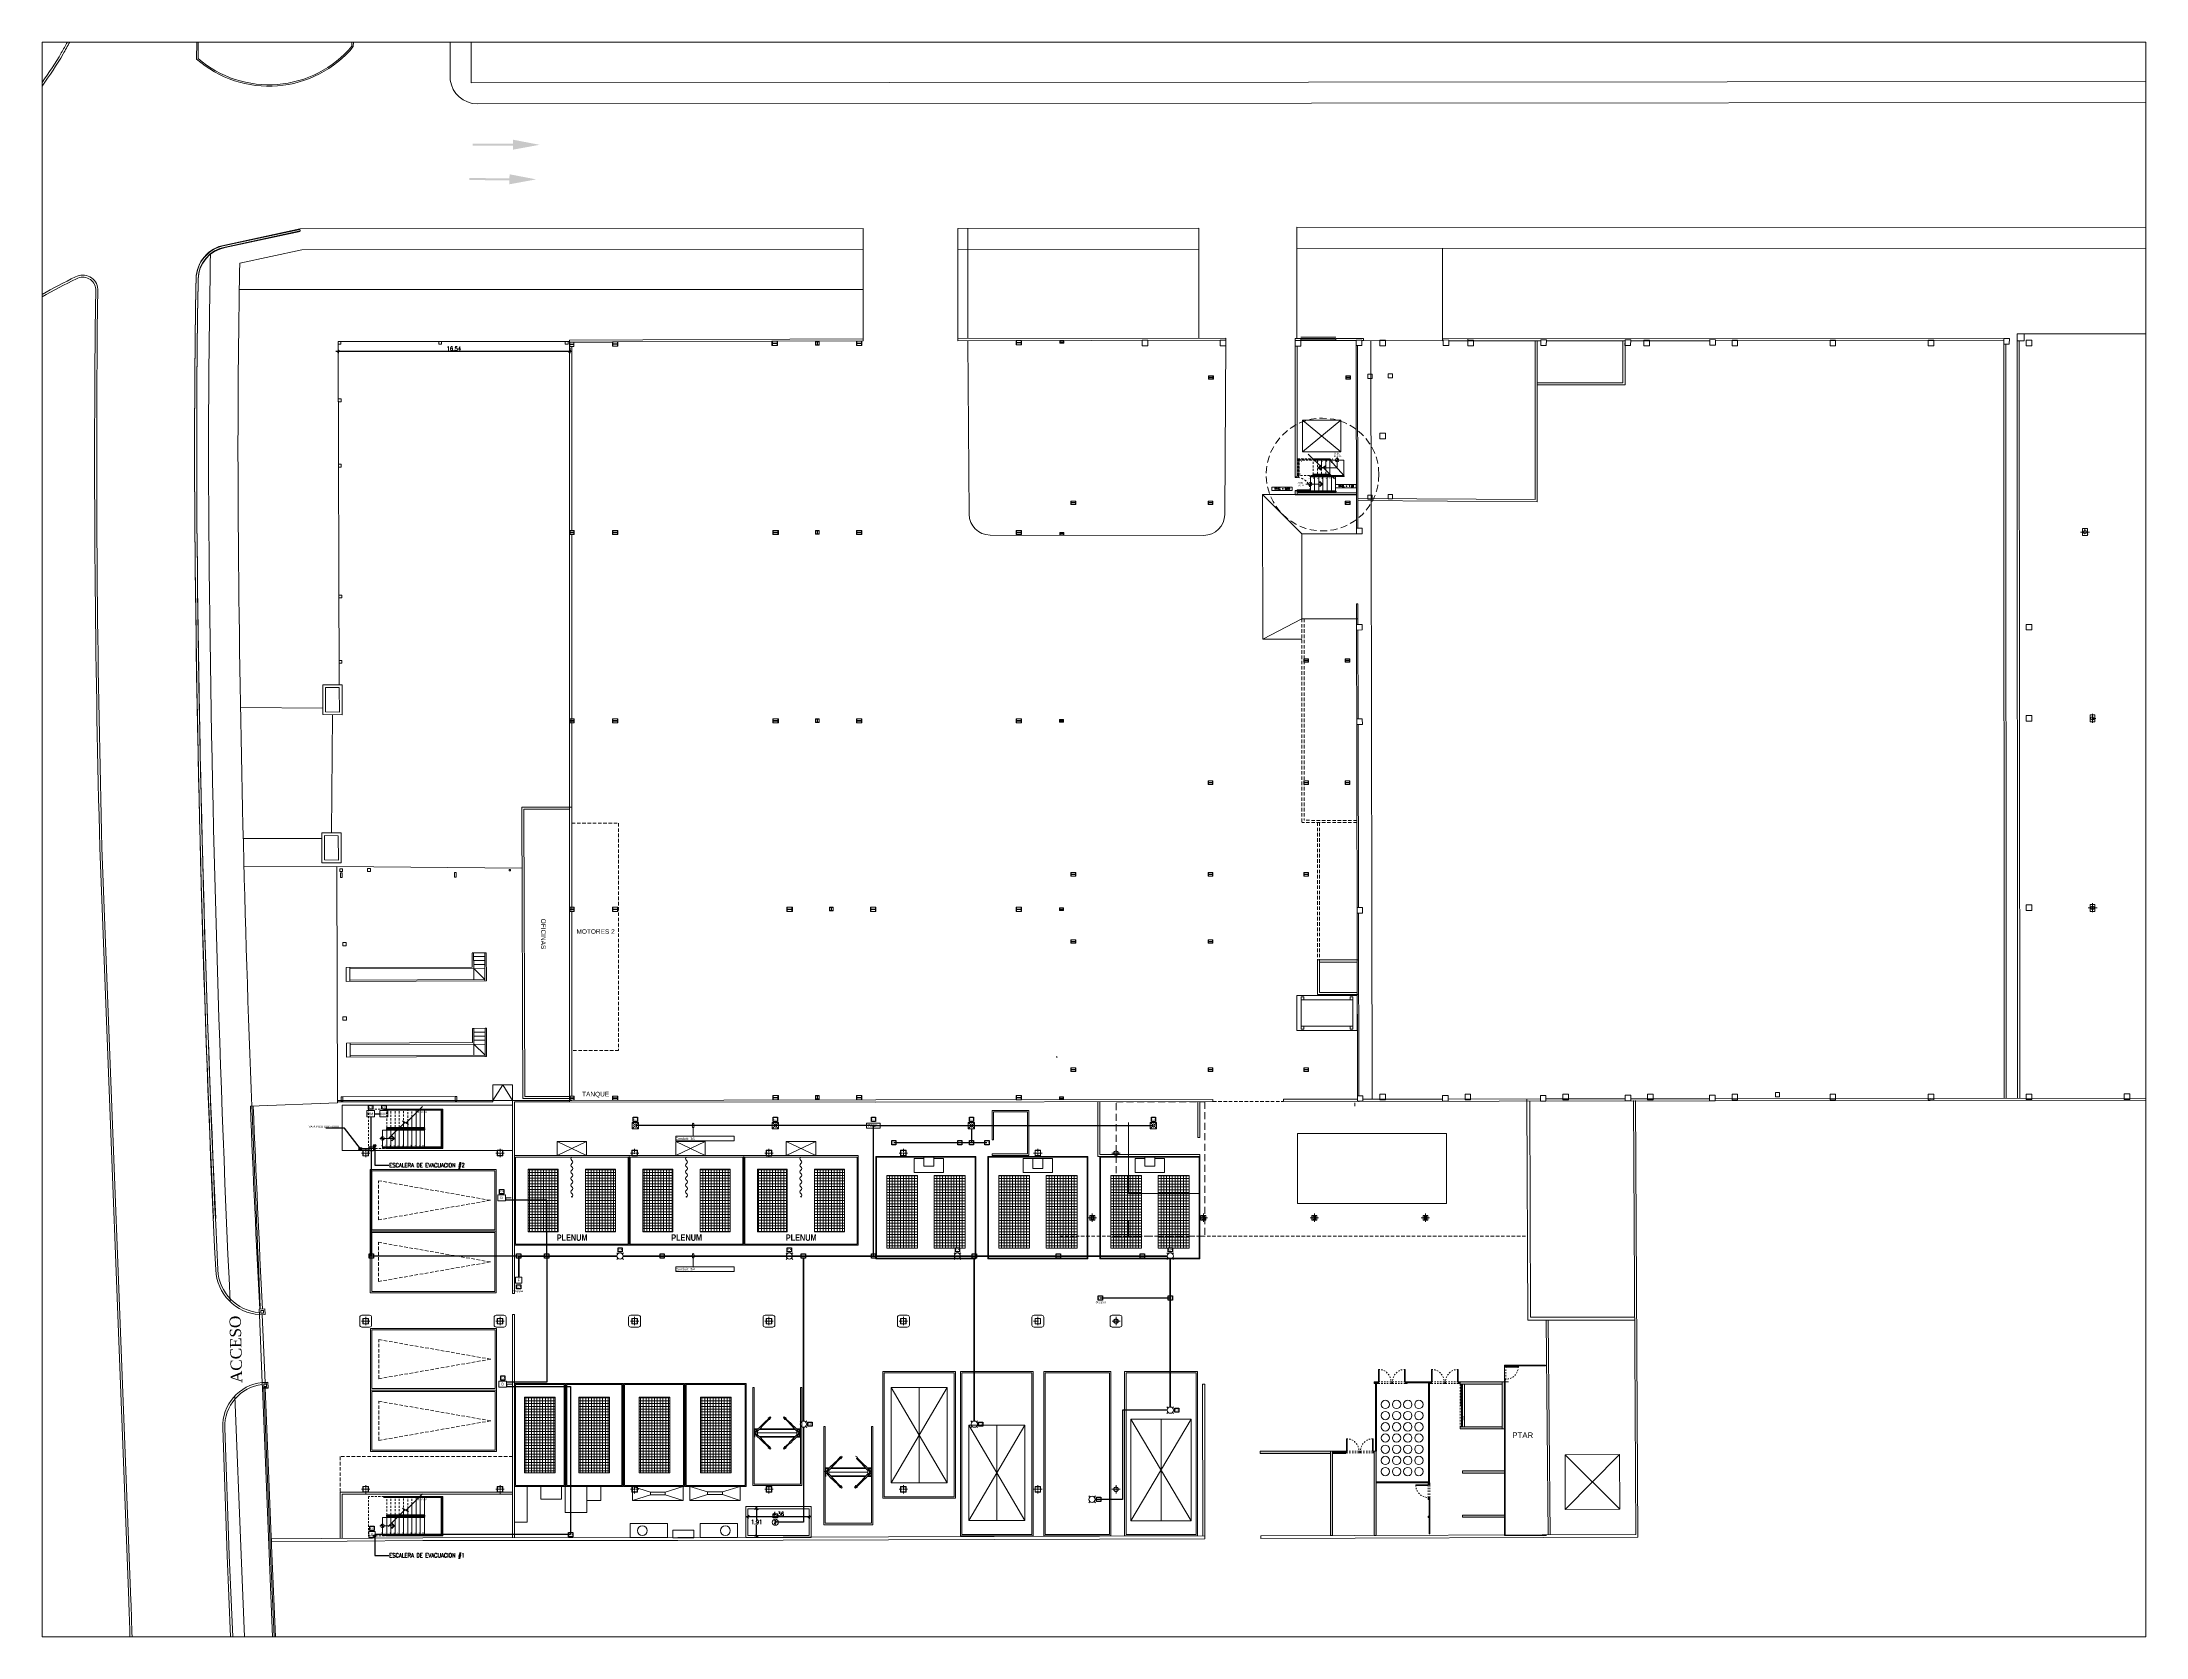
# Model space of a CAD drawing. Header units: millimetres. Extents: x 1010 to 1494, y -119 to 564.
# Drawn here: x 1170.8 to 1321, y 18.5 to 132.4 of the extents above; entities that cross this region are included whole.
import ezdxf
from ezdxf.enums import TextEntityAlignment as Align

# ---------------------------------------------------------------- set-up
doc = ezdxf.new("R2010")
doc.units = ezdxf.units.MM
doc.header["$PDMODE"] = 3
for name, pattern in [('DASHED2', [9.525, 6.35, -3.175]), ('HIDDEN', [0.375, 0.25, -0.125]), ('HIDDEN2', [0.1875, 0.125, -0.0625])]:
    doc.linetypes.add(name, pattern=pattern)
doc.layers.get('0').update_dxf_attribs({"lineweight": 9})
doc.layers.get('Defpoints').update_dxf_attribs({"lineweight": 9})
for name, color, linetype, lineweight in [('____12 marcos y puertas', 1, 'Continuous', 9), ('____20 08.5 Lineas de proyeccion', 8, 'HIDDEN', 9), ('Arquitectónico Bloqueado', 9, 'Continuous', 9), ('AS_0', 7, 'Continuous', 9), ('AS_Alarm Components', 7, 'Continuous', 9), ('AS_DETECCION_P2', 7, 'Continuous', 30), ('AS_DETECCION_P2_ETQ', 7, 'Continuous', 9), ('AS_Text Line', 7, 'Continuous', 9)]:
    doc.layers.add(name, color=color, linetype=linetype, lineweight=lineweight)
doc.styles.add('Arial', font='arial.ttf')
doc.styles.add('Arial_0', font='arial.ttf')
doc.styles.add('Arial_400', font='arial.ttf')
doc.styles.add('DING', font='romans.shx', dxfattribs={"width": 0.8})
doc.styles.add('ROMANS', font='romans', dxfattribs={"width": 0.7})
doc.styles.get("Standard").update_dxf_attribs({"font": 'arial.ttf'})
doc.styles.add('SUB', font='ARIALNB.TTF', dxfattribs={"oblique": 30})
doc.styles.add('SWISS', font='swiss.ttf')
doc.linetypes.add('FENCELINE1', pattern='A,0.25,-0.1,[133,ltypeshp.shx,S=0.1,R=0,X=-0.1,Y=0],-0.1,1', length=1.45)
doc.dimstyles.new('DIM', dxfattribs={"dimscale": 0.15, "dimtxt": 2, "dimasz": 1, "dimexe": 1, "dimexo": 3, "dimgap": 0.25, "dimtad": 1, "dimtih": 1, "dimtoh": 1, "dimzin": 0, "dimdsep": 46, "dimtxsty": 'DING', "dimblk": 'OBLIQUE', "dimcen": 1, "dimdle": 1, "dimadec": 0, "dimazin": 0, "dimtfac": 1, "dimtmove": 0, "dimatfit": 0, "dimldrblk": 'ORIGIN2', "dimfxl": 1, "dimtolj": 1, "dimtzin": 0, "dimarcsym": 0})
pattern_1 = [(180, (1483.49013, 13.25919), (-2e-17, -0.2), []), (270, (1483.49013, 13.25919), (0.2, -4e-17), [])]
pattern_2 = [(180, (1491.48852, 13.25919), (-2e-17, -0.2), []), (270, (1491.48852, 13.25919), (0.2, -4e-17), [])]
pattern_3 = [(180, (1499.4864, 13.25919), (-2e-17, -0.2), []), (270, (1499.4864, 13.25919), (0.2, -4e-17), [])]

# ---------------------------------------------------------------- blocks, each defined once
blk = doc.blocks.new('AS_Strobe-CEILING')
at = {"color": 0, "linetype": 'Continuous', "lineweight": 20}
for p, q in [((-0.1, 0.1), (-0.16, 0.16)), ((0.1, 0.1), (0.16, 0.16)), ((-0.1, -0.1), (-0.16, -0.16)), ((0.1, -0.1), (0.16, -0.16))]:
    blk.add_line(p, q, dxfattribs=at)
blk.add_ellipse((0, 0), major_axis=(0.148, 0), ratio=1, dxfattribs=at)
blk = doc.blocks.new('Caja de Paso')
at = {"layer": 'AS_DETECCION_P2', "color": 1}
blk.add_lwpolyline([(1225.81, 42.94), (1226.11, 42.94), (1226.11, 42.64), (1225.81, 42.64), (1225.81, 42.94)], dxfattribs=at)
at = {"layer": 'AS_0', "color": 1, "linetype": 'Continuous', "style": 'Arial_400'}
blk.add_attdef('C.P', text='', height=0.105, dxfattribs=at).set_placement((1225.96, 42.79), align=Align.MIDDLE_CENTER)
blk = doc.blocks.new('detector de huno')
at = {"layer": 'AS_0', "color": 5, "linetype": 'Continuous', "lineweight": 50}
blk.add_lwpolyline([(1256.98, 175.09), (1256.98, 175.09), (1256.99, 175.09), (1256.99, 175.09), (1256.99, 175.09), (1257, 175.09), (1257, 175.09), (1257, 175.09), (1257.01, 175.09), (1257.01, 175.09), (1257.02, 175.09), (1257.02, 175.09), (1257.02, 175.09), (1257.03, 175.09), (1257.03, 175.09), (1257.03, 175.09), (1257.04, 175.09), (1257.04, 175.09), (1257.05, 175.08), (1257.05, 175.08), (1257.05, 175.08), (1257.06, 175.08), (1257.06, 175.07), (1257.07, 175.07), (1257.07, 175.07), (1257.07, 175.06), (1257.07, 175.06), (1257.07, 175.06), (1257.07, 175.05), (1257.07, 175.05), (1257.07, 175.05), (1257.08, 175.04), (1257.08, 175.04), (1257.08, 175.04), (1257.08, 175.03), (1257.07, 175.03), (1257.07, 175.02), (1257.07, 175.02), (1257.07, 175.02), (1257.07, 175.01), (1257.06, 175.01), (1257.06, 175.01), (1257.06, 175), (1257.06, 175), (1257.05, 175), (1257.05, 174.99), (1257.05, 174.99), (1257.05, 174.98), (1257.04, 174.98), (1257.04, 174.98), (1257.04, 174.98), (1257.03, 174.97), (1257.03, 174.97), (1257.03, 174.97), (1257.02, 174.96), (1257.02, 174.96), (1257.02, 174.96), (1257.01, 174.95), (1257.01, 174.95), (1257.01, 174.95), (1257, 174.94), (1257, 174.94), (1257, 174.94), (1256.99, 174.94), (1256.99, 174.93), (1256.99, 174.93), (1256.99, 174.92), (1256.99, 174.92), (1256.99, 174.92), (1256.99, 174.91), (1256.99, 174.91), (1256.99, 174.9), (1256.99, 174.9), (1256.99, 174.9), (1256.99, 174.89), (1256.99, 174.89), (1256.99, 174.89), (1256.99, 174.88), (1256.99, 174.88), (1257, 174.88), (1257, 174.87), (1257, 174.87), (1257.01, 174.87), (1257.01, 174.86), (1257.01, 174.86), (1257.02, 174.86), (1257.02, 174.86), (1257.02, 174.86), (1257.03, 174.86), (1257.03, 174.86), (1257.04, 174.86), (1257.04, 174.86), (1257.04, 174.86), (1257.05, 174.86), (1257.05, 174.85)], dxfattribs=at)
at = {"layer": 'AS_0', "color": 5, "linetype": 'Continuous', "lineweight": 15}
blk.add_circle((1257.03, 174.99), 0.221, dxfattribs=at)
blk = doc.blocks.new('detector de haz p')
at = {"layer": 'AS_Alarm Components', "color": 5, "linetype": 'Continuous', "lineweight": 5}
blk.add_line((1257.7, 175.77), (1257.3, 175.77), dxfattribs=at)
at = {"layer": 'AS_Alarm Components', "color": 5, "linetype": 'Continuous', "lineweight": 15}
blk.add_lwpolyline([(1256.75, 175.98), (1257.3, 175.98), (1257.3, 175.56), (1256.75, 175.56)], close=True, dxfattribs=at)
at = {"layer": 'AS_Alarm Components', "color": 5, "linetype": 'Continuous', "lineweight": 5}
blk.add_solid([(1257.7, 175.77), (1257.5, 175.74), (1257.5, 175.8)], dxfattribs=at)
at = {"layer": 'AS_Alarm Components', "color": 5, "linetype": 'Continuous', "lineweight": 5, "extrusion": (0, 1, 0)}
blk.add_solid([(-1257.7, 0, 175.77), (-1257.5, 0.03, 175.77), (-1257.5, -0.03, 175.77)], dxfattribs=at)
at = {"layer": 'AS_Text Line', "color": 5, "linetype": 'Continuous', "lineweight": 15, "style": 'Arial_400'}
blk.add_text('B', height=0.186, dxfattribs=at).set_placement((1256.93, 175.69))
blk = doc.blocks.new('Estcación Manual Alarma')
at = {"layer": 'AS_Alarm Components', "color": 6, "linetype": 'Continuous', "lineweight": 15}
blk.add_lwpolyline([(1256.78, 172.78), (1257.23, 172.78), (1257.23, 172.35), (1256.78, 172.35)], close=True, dxfattribs=at)
at = {"layer": 'AS_Text Line', "color": 6, "linetype": 'Continuous', "lineweight": 15, "style": 'Arial_400'}
blk.add_text('F', height=0.186, dxfattribs=at).set_placement((1256.93, 172.48))
blk = doc.blocks.new('Módulo de Monitoreo')
at = {"layer": 'AS_0', "color": 6, "linetype": 'Continuous', "lineweight": 15}
blk.add_lwpolyline([(1256.79, 167.95), (1257.35, 167.95), (1257.35, 167.5), (1256.79, 167.5)], close=True, dxfattribs=at)
at = {"layer": 'AS_Text Line', "color": 6, "linetype": 'Continuous', "lineweight": 15, "style": 'Arial_400'}
blk.add_text('MM', height=0.186, dxfattribs=at).set_placement((1256.82, 167.62))
blk = doc.blocks.new('Pánel de Alarmas')
at = {"layer": 'AS_0', "color": 7, "linetype": 'Continuous', "lineweight": 15}
blk.add_lwpolyline([(1256.62, 167.15), (1257.59, 167.15), (1257.59, 166.78), (1256.62, 166.78)], close=True, dxfattribs=at)
at = {"layer": 'AS_Text Line', "color": 7, "linetype": 'Continuous', "lineweight": 15, "style": 'Arial_400'}
blk.add_text('FACP', height=0.186, dxfattribs=at).set_placement((1256.71, 166.87))
blk = doc.blocks.new('Strobe de Pared')
at = {"layer": 'AS_0', "color": 1, "linetype": 'Continuous', "lineweight": 15}
for p, q in [((1256.83, 171.12), (1256.91, 171.05)), ((1256.83, 170.75), (1256.91, 170.82)), ((1257.13, 171.04), (1257.2, 171.12)), ((1257.13, 170.83), (1257.2, 170.75))]:
    blk.add_line(p, q, dxfattribs=at)
blk.add_ellipse((1257.02, 170.94), major_axis=(-0.11, 0), ratio=1, dxfattribs=at)
at = {"layer": 'AS_Alarm Components', "color": 1, "linetype": 'Continuous', "lineweight": 15}
blk.add_lwpolyline([(1256.79, 171.15), (1257.24, 171.15), (1257.24, 170.71), (1256.79, 170.71)], close=True, dxfattribs=at)
blk = doc.blocks.new('P100.10')
at = {"layer": '____12 marcos y puertas'}
for points in [[(-1, 0.1), (-1, 0.1), (-0.95, 0.1), (-0.95, 0), (-1, 0), (-1, 0)], [(0, 0.1), (0, 0.1), (-0.05, 0.1), (-0.05, 0), (0, 0), (0, 0)]]:
    blk.add_lwpolyline(points, dxfattribs=at)
blk.add_lwpolyline([(-0.05, 1), (-0.05, 0.1), (-0.1, 0.1), (-0.1, 1)], close=True, dxfattribs=at)
at = {"layer": '____20 08.5 Lineas de proyeccion', "linetype": 'DASHED2', "ltscale": 0.005}
blk.add_line((-0.95, 0.1), (-0.1, 0.1), dxfattribs=at)
blk.add_lwpolyline([(-0.95, 0), (-0.05, 0)], dxfattribs=at)
blk.add_arc((-0.05, 0.1), 0.9, 90.0026, 180, dxfattribs=at)
blk = doc.blocks.new('PUERTA SENCILLA 01')
at = {"layer": '____12 marcos y puertas'}
blk.add_blockref('P100.10', (0, 0), dxfattribs=at)
blk = doc.blocks.new('_Oblique')
at = {"color": 0, "linetype": 'ByBlock', "lineweight": -2}
blk.add_line((-0.5, -0.5), (0.5, 0.5), dxfattribs=at)
blk = doc.blocks.new('*D493')
at = {"layer": 'Arquitectónico Bloqueado', "color": 0, "lineweight": -2, "transparency": 16777216}
for p, q in [((1353.64, 110.32), (1370.48, 110.32)), ((1353.79, 110.36), (1353.79, 110.17)), ((1370.33, 110.56), (1370.33, 110.17))]:
    blk.add_line(p, q, dxfattribs=at)
at = {"layer": 'Defpoints', "color": 0, "transparency": 16777216}
for p in [(1353.79, 110.81), (1370.33, 111.01), (1370.33, 110.32)]:
    blk.add_point(p, dxfattribs=at)
at = {"layer": 'Arquitectónico Bloqueado', "color": 0, "lineweight": -2, "transparency": 16777216, "xscale": 0.15, "yscale": 0.15, "zscale": 0.15, "rotation": 180}
blk.add_blockref('_Oblique', (1353.79, 110.32), dxfattribs=at)
at = {"layer": 'Arquitectónico Bloqueado', "color": 0, "lineweight": -2, "transparency": 16777216, "xscale": 0.15, "yscale": 0.15, "zscale": 0.15}
blk.add_blockref('_Oblique', (1370.33, 110.32), dxfattribs=at)
at = {"layer": 'Arquitectónico Bloqueado', "color": 0, "transparency": 16777216, "insert": (1362.06, 110.51), "char_height": 0.3, "attachment_point": 5, "style": 'DING'}
blk.add_mtext('\\A1;16.54', dxfattribs=at)
blk = doc.blocks.new('_Origin2')
at = {"color": 0, "linetype": 'ByBlock', "lineweight": -2}
blk.add_line((-0.5, 0), (-1, 0), dxfattribs=at)
for radius in [0.5, 0.25]:
    blk.add_circle((0, 0), radius, dxfattribs=at)
blk = doc.blocks.new('*D494')
at = {"layer": 'Arquitectónico Bloqueado', "color": 0, "lineweight": -2, "transparency": 16777216}
for p, q in [((1383.51, 27.68), (1383.83, 27.68)), ((1383.68, 27.83), (1383.68, 26.91)), ((1383.51, 25.77), (1383.83, 25.77)), ((1383.68, 25.62), (1383.68, 26.54))]:
    blk.add_line(p, q, dxfattribs=at)
at = {"layer": 'Defpoints', "color": 0, "transparency": 16777216}
for p in [(1383.06, 27.68), (1383.68, 27.68), (1383.06, 25.77)]:
    blk.add_point(p, dxfattribs=at)
at = {"layer": 'Arquitectónico Bloqueado', "color": 0, "lineweight": -2, "transparency": 16777216, "xscale": 0.15, "yscale": 0.15, "zscale": 0.15}
for p, rotation in [((1383.68, 27.68), 90), ((1383.68, 25.77), 270)]:
    blk.add_blockref('_Oblique', p, dxfattribs=dict(at, rotation=rotation))
at = {"layer": 'Arquitectónico Bloqueado', "color": 0, "transparency": 16777216, "insert": (1383.68, 26.73), "char_height": 0.3, "attachment_point": 5, "style": 'DING'}
blk.add_mtext('\\A1;1.91', dxfattribs=at)
blk = doc.blocks.new('*D495')
at = {"layer": 'Arquitectónico Bloqueado', "color": 0, "lineweight": -2, "transparency": 16777216}
for p, q in [((1382.91, 27.12), (1387.57, 27.12)), ((1383.06, 27.23), (1383.06, 26.97)), ((1387.42, 27.23), (1387.42, 26.97))]:
    blk.add_line(p, q, dxfattribs=at)
at = {"layer": 'Defpoints', "color": 0, "transparency": 16777216}
for p in [(1383.06, 27.68), (1387.42, 27.68), (1387.42, 27.12)]:
    blk.add_point(p, dxfattribs=at)
at = {"layer": 'Arquitectónico Bloqueado', "color": 0, "lineweight": -2, "transparency": 16777216, "xscale": 0.15, "yscale": 0.15, "zscale": 0.15, "rotation": 180}
blk.add_blockref('_Oblique', (1383.06, 27.12), dxfattribs=at)
at = {"layer": 'Arquitectónico Bloqueado', "color": 0, "lineweight": -2, "transparency": 16777216, "xscale": 0.15, "yscale": 0.15, "zscale": 0.15}
blk.add_blockref('_Oblique', (1387.42, 27.12), dxfattribs=at)
at = {"layer": 'Arquitectónico Bloqueado', "color": 0, "transparency": 16777216, "insert": (1385.24, 27.31), "char_height": 0.3, "attachment_point": 5, "style": 'DING'}
blk.add_mtext('\\A1;4.36', dxfattribs=at)
blk = doc.blocks.new('Atquitectónico Base 1er Piso')
at = {"layer": 'Arquitectónico Bloqueado'}
for points in [[(1368.179, 125.056), (1366.271, 124.706), (1366.272, 124.992), (1363.412, 125.005), (1363.413, 125.148), (1366.273, 125.135), (1366.274, 125.422)], [(1367.937, 122.587), (1366.029, 122.238), (1366.03, 122.524), (1363.17, 122.536), (1363.171, 122.679), (1366.031, 122.667), (1366.032, 122.953)]]:
    blk.add_hatch(color=256, dxfattribs=at).paths.add_polyline_path(points, flags=16)
at = {"layer": 'Arquitectónico Bloqueado', "transparency": 33554534}
h = blk.add_hatch(color=256, dxfattribs=at)
h.dxf.hatch_style = 1
h.paths.add_polyline_path([(1425.258, 102.547), (1425.126, 102.547), (1425.126, 102.679, -0.4142107)])
h.paths.add_polyline_path([(1425.126, 102.547), (1425.126, 102.414, -0.4142107), (1424.993, 102.547)])
h = blk.add_hatch(color=256, dxfattribs=at)
h.dxf.hatch_style = 1
h.paths.add_polyline_path([(1423.353, 100.834), (1423.22, 100.834), (1423.22, 100.967, -0.4142107)])
h.paths.add_polyline_path([(1423.22, 100.834), (1423.22, 100.702, -0.4142107), (1423.088, 100.834)])
at = {"layer": 'Arquitectónico Bloqueado', "transparency": 33554687}
h = blk.add_hatch(dxfattribs=at)
h.set_pattern_fill('ANGLE', color=256)
h.set_pattern_definition([(0, (-50.8534, 1.288), (0, 6.985), [5.08, -1.905]), (90, (-50.8534, 1.288), (-6.985, 4e-16), [5.08, -1.905])])
h.paths.add_polyline_path([(1409.342, 56.742), (1415.675, 56.742), (1415.675, 47.133), (1409.342, 47.133)])
at = {"layer": 'Arquitectónico Bloqueado', "transparency": 33554534}
h = blk.add_hatch(color=256, dxfattribs=at)
h.dxf.hatch_style = 1
h.paths.add_polyline_path([(1356.962, 54.252), (1356.962, 54.119), (1356.83, 54.119, -0.4142107)])
h.paths.add_polyline_path([(1356.962, 54.119), (1357.094, 54.119, -0.4142107), (1356.962, 53.987)])
at = {"layer": 'Arquitectónico Bloqueado', "transparency": 33554687}
h = blk.add_hatch(dxfattribs=at)
h.set_pattern_fill('_USER', color=256, scale=0.2, double=1, pattern_type=0)
h.set_pattern_definition([(0, (1263.78998, 28.08028), (0, 0.2), []), (90, (1263.78998, 28.08028), (-0.2, 1e-17), [])])
h.paths.add_polyline_path([(1367.37, 51.925), (1367.37, 47.445), (1369.51, 47.445), (1369.51, 51.925)])
h.paths.add_polyline_path([(1371.46, 51.925), (1371.46, 47.445), (1373.6, 47.445), (1373.6, 51.925)])
h = blk.add_hatch(dxfattribs=at)
h.set_pattern_fill('_USER', color=256, scale=0.2, double=1, pattern_type=0)
h.set_pattern_definition([(0, (1271.96998, 28.08028), (0, 0.2), []), (90, (1271.96998, 28.08028), (-0.2, 1e-17), [])])
h.paths.add_polyline_path([(1375.55, 51.925), (1375.55, 47.445), (1377.69, 47.445), (1377.69, 51.925)])
h.paths.add_polyline_path([(1379.64, 51.925), (1379.64, 47.445), (1381.78, 47.445), (1381.78, 51.925)])
h = blk.add_hatch(dxfattribs=at)
h.set_pattern_fill('_USER', color=256, scale=0.2, double=1, pattern_type=0)
h.set_pattern_definition([(0, (1280.14998, 28.08028), (0, 0.2), []), (90, (1280.14998, 28.08028), (-0.2, 1e-17), [])])
h.paths.add_polyline_path([(1383.73, 51.925), (1383.73, 47.445), (1385.87, 47.445), (1385.87, 51.925)])
h.paths.add_polyline_path([(1387.82, 51.925), (1387.82, 47.445), (1389.96, 47.445), (1389.96, 51.925)])
h = blk.add_hatch(dxfattribs=at)
h.set_pattern_fill('_USER', color=256, scale=0.2, angle=180, double=1, pattern_type=0)
h.set_pattern_definition(pattern_1)
h.paths.add_polyline_path([(1395.166, 51.477), (1392.966, 51.477), (1392.966, 46.277), (1395.166, 46.277)])
h = blk.add_hatch(dxfattribs=at)
h.set_pattern_fill('_USER', color=256, scale=0.2, angle=180, double=1, pattern_type=0)
h.set_pattern_definition(pattern_1)
h.paths.add_polyline_path([(1398.566, 51.477), (1396.366, 51.477), (1396.366, 46.277), (1398.566, 46.277)])
h = blk.add_hatch(dxfattribs=at)
h.set_pattern_fill('_USER', color=256, scale=0.2, angle=180, double=1, pattern_type=0)
h.set_pattern_definition(pattern_2)
h.paths.add_polyline_path([(1403.164, 51.477), (1400.964, 51.477), (1400.964, 46.277), (1403.164, 46.277)])
h = blk.add_hatch(dxfattribs=at)
h.set_pattern_fill('_USER', color=256, scale=0.2, angle=180, double=1, pattern_type=0)
h.set_pattern_definition(pattern_2)
h.paths.add_polyline_path([(1406.564, 51.477), (1404.364, 51.477), (1404.364, 46.277), (1406.564, 46.277)])
h = blk.add_hatch(dxfattribs=at)
h.set_pattern_fill('_USER', color=256, scale=0.2, angle=180, double=1, pattern_type=0)
h.set_pattern_definition(pattern_3)
h.paths.add_polyline_path([(1411.162, 51.477), (1408.962, 51.477), (1408.962, 46.277), (1411.162, 46.277)])
h = blk.add_hatch(dxfattribs=at)
h.set_pattern_fill('_USER', color=256, scale=0.2, angle=180, double=1, pattern_type=0)
h.set_pattern_definition(pattern_3)
h.paths.add_polyline_path([(1414.562, 51.477), (1412.362, 51.477), (1412.362, 46.277), (1414.562, 46.277)])
at = {"layer": 'Arquitectónico Bloqueado'}
h = blk.add_hatch(color=256, dxfattribs=at)
h.dxf.hatch_style = 1
h.paths.add_polyline_path([(1428.035, 36.73), (1427.775, 36.73), (1427.775, 36.63), (1428.035, 36.63)])
h = blk.add_hatch(color=256, dxfattribs=at)
h.dxf.hatch_style = 1
h.paths.add_polyline_path([(1430.135, 36.73), (1430.035, 36.73), (1430.035, 36.63), (1430.135, 36.63)])
h = blk.add_hatch(color=256, dxfattribs=at)
h.dxf.hatch_style = 1
h.paths.add_polyline_path([(1431.825, 36.73), (1431.725, 36.73), (1431.725, 36.63), (1431.825, 36.63)])
h = blk.add_hatch(color=256, dxfattribs=at)
h.dxf.hatch_style = 1
h.paths.add_polyline_path([(1433.925, 36.73), (1433.825, 36.73), (1433.825, 36.63), (1433.925, 36.63)])
h = blk.add_hatch(color=256, dxfattribs=at)
h.dxf.hatch_style = 1
h.paths.add_polyline_path([(1436.925, 36.73), (1433.925, 36.73), (1433.925, 36.58), (1436.925, 36.58)])
at = {"layer": 'Arquitectónico Bloqueado', "transparency": 33554623}
h = blk.add_hatch(color=256, dxfattribs=at)
h.dxf.hatch_style = 1
h.paths.add_polyline_path([(1433.98, 35.055), (1433.99, 35.055), (1433.99, 36.53), (1433.98, 36.53)])
at = {"layer": 'Arquitectónico Bloqueado'}
h = blk.add_hatch(color=256, dxfattribs=at)
h.dxf.hatch_style = 1
h.paths.add_polyline_path([(1436.925, 36.73), (1436.925, 33.38), (1437.075, 33.38), (1437.075, 36.73)])
at = {"layer": 'Arquitectónico Bloqueado', "transparency": 33554687}
h = blk.add_hatch(dxfattribs=at)
h.set_pattern_fill('_USER', color=256, scale=0.2, double=1, pattern_type=0)
h.set_pattern_definition([(0, (1398.32564, 97.5887), (0, 0.2), []), (90, (1398.32564, 97.5887), (-0.2, 1e-17), [])])
h.paths.add_polyline_path([(1369.295, 35.641), (1367.095, 35.641), (1367.095, 30.241), (1369.295, 30.241)])
h = blk.add_hatch(dxfattribs=at)
h.set_pattern_fill('_USER', color=256, scale=0.2, double=1, pattern_type=0)
h.set_pattern_definition([(0, (1402.21064, 97.5887), (0, 0.2), []), (90, (1402.21064, 97.5887), (-0.2, 1e-17), [])])
h.paths.add_polyline_path([(1373.18, 35.641), (1370.98, 35.641), (1370.98, 30.241), (1373.18, 30.241)])
h = blk.add_hatch(dxfattribs=at)
h.set_pattern_fill('_USER', color=256, scale=0.2, double=1, pattern_type=0)
h.set_pattern_definition([(0, (1406.51564, 97.5887), (0, 0.2), []), (90, (1406.51564, 97.5887), (-0.2, 1e-17), [])])
h.paths.add_polyline_path([(1377.485, 35.641), (1375.285, 35.641), (1375.285, 30.241), (1377.485, 30.241)])
h = blk.add_hatch(dxfattribs=at)
h.set_pattern_fill('_USER', color=256, scale=0.2, double=1, pattern_type=0)
h.set_pattern_definition([(0, (1410.9012, 97.5887), (0, 0.2), []), (90, (1410.9012, 97.5887), (-0.2, 1e-17), [])])
h.paths.add_polyline_path([(1381.87, 35.641), (1379.67, 35.641), (1379.67, 30.241), (1381.87, 30.241)])
at = {"layer": 'Arquitectónico Bloqueado', "transparency": 33554623}
h = blk.add_hatch(color=256, dxfattribs=at)
h.dxf.hatch_style = 1
h.paths.add_polyline_path([(1434.03, 33.58), (1434.04, 33.58), (1434.04, 35.055), (1434.03, 35.055)])
at = {"layer": 'Arquitectónico Bloqueado', "ltscale": 0.9, "transparency": 33554661}
h = blk.add_hatch(color=256, dxfattribs=at)
h.dxf.hatch_style = 1
h.paths.add_polyline_path([(1434.075, 33.53), (1433.925, 33.53), (1433.925, 33.58), (1434.075, 33.58)])
at = {"layer": 'Arquitectónico Bloqueado'}
h = blk.add_hatch(color=256, dxfattribs=at)
h.dxf.hatch_style = 1
h.paths.add_polyline_path([(1436.925, 33.53), (1433.925, 33.53), (1433.925, 33.38), (1436.925, 33.38)])
h = blk.add_hatch(color=256, dxfattribs=at)
h.dxf.hatch_style = 1
h.paths.add_polyline_path([(1424.648, 31.78), (1419.648, 31.78), (1419.648, 31.63), (1424.648, 31.63)])
h = blk.add_hatch(color=256, dxfattribs=at)
h.dxf.hatch_style = 1
h.paths.add_polyline_path([(1424.648, 31.78), (1419.648, 31.78), (1419.648, 31.63), (1424.648, 31.63)])
h = blk.add_hatch(color=256, dxfattribs=at)
h.dxf.hatch_style = 1
h.paths.add_polyline_path([(1424.798, 25.78), (1424.798, 31.78), (1424.648, 31.78), (1424.648, 25.78)])
h = blk.add_hatch(color=256, dxfattribs=at)
h.dxf.hatch_style = 1
h.paths.add_polyline_path([(1425.748, 31.78), (1424.798, 31.78), (1424.798, 31.63), (1425.748, 31.63)])
h = blk.add_hatch(color=256, dxfattribs=at)
h.dxf.hatch_style = 1
h.paths.add_polyline_path([(1427.925, 25.78), (1427.925, 31.78), (1427.775, 31.78), (1427.775, 25.78)])
h = blk.add_hatch(color=256, dxfattribs=at)
h.dxf.hatch_style = 1
h.paths.add_polyline_path([(1437.075, 30.38), (1434.075, 30.38), (1434.075, 30.23), (1437.075, 30.23)])
h = blk.add_hatch(color=256, dxfattribs=at)
h.dxf.hatch_style = 1
h.paths.add_polyline_path([(1437.075, 30.38), (1434.075, 30.38), (1434.075, 30.23), (1437.075, 30.23)])
h = blk.add_hatch(color=256, dxfattribs=at)
h.dxf.hatch_style = 1
h.paths.add_polyline_path([(1431.745, 29.53), (1431.645, 29.53), (1431.645, 29.43), (1431.745, 29.43)])
h = blk.add_hatch(color=256, dxfattribs=at)
h.dxf.hatch_style = 1
h.paths.add_polyline_path([(1431.745, 28.43), (1431.645, 28.43), (1431.645, 28.33), (1431.745, 28.33)])
h = blk.add_hatch(color=256, dxfattribs=at)
h.dxf.hatch_style = 1
h.paths.add_polyline_path([(1431.745, 27.157), (1431.645, 27.157), (1431.645, 27.057), (1431.745, 27.057)])
h = blk.add_hatch(color=256, dxfattribs=at)
h.dxf.hatch_style = 1
h.paths.add_polyline_path([(1437.075, 27.23), (1434.075, 27.23), (1434.075, 27.08), (1437.075, 27.08)])
h = blk.add_hatch(color=256, dxfattribs=at)
h.dxf.hatch_style = 1
h.paths.add_polyline_path([(1437.075, 27.23), (1434.075, 27.23), (1434.075, 27.08), (1437.075, 27.08)])
at = {"layer": 'Arquitectónico Bloqueado', "transparency": 33554534}
h = blk.add_hatch(color=256, dxfattribs=at)
h.dxf.hatch_style = 1
h.paths.add_polyline_path([(1356.962, 26.594), (1356.962, 26.461), (1356.83, 26.461, -0.4142107)])
h.paths.add_polyline_path([(1356.962, 26.461), (1357.094, 26.461, -0.4142107), (1356.962, 26.329)])
at = {"layer": 'Arquitectónico Bloqueado'}
for p, q in [((1345.706, 117.899), (1351.049, 119.056)), ((1345.734, 117.751), (1351.081, 118.91)), ((1351.049, 119.056), (1351.081, 118.91)), ((1391.288, 119.083), (1391.29, 111.202)), ((1398.048, 119.088), (1415.256, 119.099)), ((1398.048, 119.088), (1398.05, 111.217)), ((1398.768, 119.088), (1398.77, 111.217)), ((1415.263, 111.257), (1415.256, 119.099)), ((1422.256, 119.172), (1482.889, 119.144)), ((1422.263, 111.239), (1422.256, 119.172)), ((1422.258, 117.672), (1482.889, 117.644)), ((1432.663, 111.205), (1432.658, 117.667)), ((1391.289, 114.735), (1346.735, 114.735)), ((1391.29, 111.202), (1370.327, 111.115)), ((1391.29, 111.202), (1391.292, 111.052)), ((1417.182, 111.259, 1.004), (1398.05, 111.217)), ((1398.05, 111.217), (1398.05, 111.067)), ((1417.182, 111.259, 1.004), (1417.182, 111.109, 1.004)), ((1422.132, 111.085, 1.004), (1422.133, 111.235, 1.004)), ((1422.133, 111.235, 1.004), (1422.532, 111.234, 0.922)), ((1422.532, 111.334), (1425.032, 111.328)), ((1422.532, 111.084, 1.004), (1422.532, 111.234, 1.004)), ((1422.572, 111.234, 1.004), (1424.992, 111.228, 0.336)), ((1425.032, 111.228, 0.408), (1427.013, 111.223)), ((1425.032, 111.078, 1.004), (1425.032, 111.228, 1.004)), ((1427.013, 111.223), (1427.014, 111.073)), ((1432.663, 111.205), (1472.735, 111.223)), ((1432.664, 111.055), (1432.663, 111.205)), ((1434.471, 111.115, 1.004), (1434.471, 111.217, 1.004)), ((1482.889, 111.556), (1474.191, 111.556)), ((1353.791, 110.815), (1353.871, 86.501)), ((1370.017, 111.015), (1353.99, 111.015)), ((1370.217, 111.015), (1370.328, 111.015)), ((1370.327, 77.78), (1370.327, 111.115)), ((1370.346, 110.965), (1370.346, 110.83)), ((1370.346, 110.83), (1370.616, 110.83)), ((1370.346, 110.8), (1370.346, 110.665)), ((1370.346, 110.8), (1370.616, 110.8)), ((1370.477, 97.529), (1370.477, 110.665)), ((1370.616, 110.83), (1370.616, 110.965)), ((1370.616, 110.665), (1370.616, 110.8)), ((1373.376, 110.977), (1370.627, 110.965)), ((1373.406, 110.979), (1373.406, 110.844)), ((1373.406, 110.844), (1373.746, 110.844)), ((1373.406, 110.814), (1373.406, 110.679)), ((1373.406, 110.814), (1373.746, 110.814)), ((1373.746, 110.844), (1373.746, 110.979)), ((1373.746, 110.679), (1373.746, 110.814)), ((1384.776, 111.025), (1373.776, 110.979)), ((1384.806, 111.026), (1384.806, 110.891)), ((1384.806, 110.891), (1385.146, 110.891)), ((1384.806, 110.861), (1384.806, 110.726)), ((1384.806, 110.861), (1385.146, 110.861)), ((1385.146, 110.891), (1385.146, 111.026)), ((1385.146, 110.726), (1385.146, 110.861)), ((1391.292, 111.052), (1385.176, 111.026)), ((1388.005, 110.996), (1387.882, 110.996)), ((1387.882, 110.786), (1388.005, 110.786)), ((1388.005, 110.786), (1388.005, 110.996)), ((1388.152, 110.996), (1388.035, 110.996)), ((1388.035, 110.786), (1388.035, 110.996)), ((1388.035, 110.786), (1388.152, 110.786)), ((1390.832, 111.026), (1390.832, 110.891)), ((1390.832, 110.891), (1391.172, 110.891)), ((1390.832, 110.861), (1390.832, 110.726)), ((1390.832, 110.861), (1391.172, 110.861)), ((1391.172, 110.891), (1391.172, 111.026)), ((1391.172, 110.726), (1391.172, 110.861)), ((1391.29, 111.052), (1391.29, 111.052)), ((1417.182, 111.109, 1.004), (1398.05, 111.067)), ((1398.852, 98.683, -99.771), (1398.77, 111.068)), ((1402.232, 111.078), (1402.232, 110.943)), ((1402.232, 110.943), (1402.572, 110.943)), ((1402.232, 110.913), (1402.232, 110.778)), ((1402.232, 110.913), (1402.572, 110.913)), ((1402.572, 110.943), (1402.572, 111.078)), ((1402.572, 110.778), (1402.572, 110.913)), ((1405.35, 111.084, -99.771), (1405.35, 110.999, -99.771)), ((1405.35, 110.999, -99.771), (1405.59, 110.999, -99.771)), ((1405.35, 110.969, -99.771), (1405.35, 110.884, -99.771)), ((1405.35, 110.969, -99.771), (1405.59, 110.969, -99.771)), ((1405.59, 110.999, -99.771), (1405.59, 111.084, -99.771)), ((1405.59, 110.884, -99.771), (1405.59, 110.969, -99.771)), ((1417.182, 111.115, 1.004), (1417.107, 98.664, -99.771)), ((1422.132, 111.085, 1.004), (1422.532, 111.084, 0.912)), ((1422.132, 110.685, 1.004), (1422.132, 101.301, 1.004)), ((1422.282, 110.685, 1.004), (1422.132, 110.685, 1.004)), ((1422.282, 101.301), (1422.282, 110.685, 1.004)), ((1422.532, 111.084, 1.004), (1425.032, 111.078, 0.336)), ((1425.032, 111.078, 0.336), (1426.489, 111.075)), ((1426.489, 110.716), (1426.511, 97.287)), ((1426.589, 110.716), (1426.61, 97.687)), ((1427.014, 111.073), (1426.889, 111.075)), ((1432.664, 111.055), (1427.014, 111.073)), ((1432.664, 111.055), (1432.713, 111.055)), ((1433.113, 111.055), (1439.673, 111.058)), ((1440.074, 111.058), (1445.694, 111.061)), ((1446.094, 111.061), (1451.755, 111.063)), ((1452.155, 111.064), (1472.735, 111.073)), ((1472.732, 110.823), (1472.769, 56.987)), ((1472.882, 110.821), (1472.919, 56.987)), ((1473.691, 111.055), (1473.729, 56.988)), ((1473.841, 111.055), (1473.879, 56.988)), ((1415.978, 108.566), (1415.978, 108.456)), ((1415.978, 108.456), (1416.268, 108.456)), ((1415.978, 108.426), (1415.978, 108.316)), ((1415.978, 108.426), (1416.268, 108.426)), ((1416.268, 108.456), (1416.268, 108.566)), ((1416.268, 108.316), (1416.268, 108.426)), ((1425.778, 108.566), (1425.778, 108.456)), ((1425.778, 108.456), (1426.068, 108.456)), ((1425.778, 108.426), (1425.778, 108.316)), ((1425.778, 108.426), (1426.068, 108.426)), ((1426.068, 108.456), (1426.068, 108.566)), ((1426.068, 108.316), (1426.068, 108.426)), ((1423.393, 102.647), (1424.62, 102.647)), ((1423.418, 102.622), (1424.676, 102.622)), ((1423.42, 102.622), (1423.42, 102.647)), ((1423.468, 102.572), (1424.676, 102.572)), ((1423.493, 102.547), (1425.62, 102.547)), ((1423.72, 102.319), (1423.72, 102.547)), ((1423.958, 102.185), (1423.782, 102.003)), ((1423.999, 102.118), (1423.958, 102.185)), ((1424.02, 101.953), (1424.02, 102.547)), ((1424.32, 101.846), (1424.32, 102.547)), ((1424.62, 102.622), (1424.62, 102.647)), ((1424.62, 101.522), (1424.62, 102.572)), ((1425.62, 101.447), (1424.62, 102.572)), ((1424.676, 102.572), (1424.676, 102.622)), ((1425.126, 102.003), (1425.126, 102.746)), ((1425.62, 102.547), (1425.62, 101.447)), ((1424.08, 100.834), (1422.902, 100.834)), ((1423.195, 101.372), (1423.195, 101.422)), ((1425.643, 101.422), (1423.195, 101.422)), ((1425.643, 101.372), (1423.195, 101.372)), ((1423.22, 100.322), (1423.22, 101.347)), ((1425.02, 101.347), (1423.22, 101.347)), ((1423.395, 101.472), (1423.395, 101.522)), ((1424.645, 101.522), (1423.395, 101.522)), ((1424.645, 101.472), (1423.395, 101.472)), ((1424.62, 101.547), (1423.42, 101.547)), ((1423.42, 101.422), (1423.42, 101.472)), ((1424.62, 101.447), (1423.42, 101.447)), ((1423.52, 100.322), (1423.52, 101.347)), ((1423.782, 102.003), (1423.999, 102.118)), ((1423.782, 102.003), (1425.126, 102.003)), ((1423.782, 102.003), (1423.999, 101.887)), ((1423.958, 101.82), (1423.782, 102.003)), ((1423.82, 100.322), (1423.82, 101.347)), ((1423.863, 100.95), (1423.904, 101.017)), ((1424.08, 100.834), (1423.863, 100.95)), ((1424.08, 100.834), (1423.863, 100.719)), ((1423.863, 100.719), (1423.904, 100.652)), ((1423.904, 101.017), (1424.08, 100.834)), ((1423.904, 100.652), (1424.08, 100.834)), ((1423.999, 101.887), (1423.958, 101.82)), ((1424.12, 100.322), (1424.12, 101.347)), ((1424.42, 100.322), (1424.42, 101.347)), ((1424.62, 101.422), (1424.62, 101.472)), ((1424.62, 101.447), (1425.62, 101.447)), ((1424.645, 101.472), (1424.645, 101.522)), ((1424.72, 100.322), (1424.72, 101.347)), ((1425.02, 100.322), (1425.02, 101.347)), ((1425.643, 101.372), (1425.643, 101.422)), ((1406.148, 99.626), (1406.148, 99.516)), ((1406.148, 99.516), (1406.438, 99.516)), ((1406.148, 99.486), (1406.148, 99.376)), ((1406.148, 99.486), (1406.438, 99.486)), ((1406.438, 99.516), (1406.438, 99.626)), ((1406.438, 99.376), (1406.438, 99.486)), ((1415.948, 99.626), (1415.948, 99.516)), ((1415.948, 99.516), (1416.238, 99.516)), ((1415.948, 99.486), (1415.948, 99.376)), ((1415.948, 99.486), (1416.238, 99.486)), ((1416.238, 99.516), (1416.238, 99.626)), ((1416.238, 99.376), (1416.238, 99.486)), ((1419.814, 100.093), (1419.818, 89.758)), ((1422.614, 100.09), (1419.814, 100.093)), ((1419.814, 100.093), (1422.615, 97.29)), ((1422.132, 100.068, 1.004), (1422.132, 100.341)), ((1422.282, 100.341), (1422.132, 100.341)), ((1422.132, 100.068, 1.004), (1422.282, 100.068, 1.004)), ((1422.282, 100.341), (1425.02, 100.346)), ((1422.282, 100.199, 1.004), (1422.282, 100.341)), ((1425.067, 100.322), (1422.345, 100.322)), ((1422.345, 100.272), (1422.345, 100.322)), ((1425.067, 100.272), (1422.345, 100.272)), ((1426.507, 100.087), (1422.614, 100.09)), ((1425.067, 100.322), (1425.067, 100.272)), ((1425.748, 99.626), (1425.748, 99.516)), ((1425.748, 99.516), (1426.038, 99.516)), ((1425.748, 99.486), (1425.748, 99.376)), ((1425.748, 99.486), (1426.038, 99.486)), ((1426.038, 99.516), (1426.038, 99.626)), ((1426.038, 99.376), (1426.038, 99.486)), ((1478.533, 97.658, -187.917), (1478.358, 97.658, -187.917)), ((1478.358, 97.658, -187.917), (1478.358, 97.158, -187.917)), ((1478.533, 97.408, -187.917), (1478.533, 97.658, -187.917)), ((1478.708, 97.658, -187.917), (1478.533, 97.658, -187.917)), ((1478.618, 97.658, -187.917), (1478.533, 97.658, -187.917)), ((1478.708, 97.658, -187.917), (1478.618, 97.658, -187.917)), ((1478.708, 97.158, -187.917), (1478.708, 97.658, -187.917)), ((1370.357, 97.529), (1370.357, 97.394)), ((1370.357, 97.394), (1370.628, 97.394)), ((1370.357, 97.364), (1370.357, 97.229)), ((1370.357, 97.364), (1370.628, 97.364)), ((1370.477, 77.78), (1370.477, 97.229)), ((1370.628, 97.394), (1370.628, 97.529)), ((1370.628, 97.229), (1370.628, 97.364)), ((1373.406, 97.529), (1373.406, 97.394)), ((1373.406, 97.394), (1373.746, 97.394)), ((1373.406, 97.364), (1373.406, 97.229)), ((1373.406, 97.364), (1373.746, 97.364)), ((1373.746, 97.394), (1373.746, 97.529)), ((1373.746, 97.229), (1373.746, 97.364)), ((1384.862, 97.529), (1384.862, 97.394)), ((1384.862, 97.394), (1385.202, 97.394)), ((1384.862, 97.364), (1384.862, 97.229)), ((1384.862, 97.364), (1385.202, 97.364)), ((1385.202, 97.394), (1385.202, 97.529)), ((1385.202, 97.229), (1385.202, 97.364)), ((1388.005, 97.499), (1387.882, 97.499)), ((1387.882, 97.289), (1388.005, 97.289)), ((1388.005, 97.289), (1388.005, 97.499)), ((1388.152, 97.499), (1388.035, 97.499)), ((1388.035, 97.289), (1388.035, 97.499)), ((1388.035, 97.289), (1388.152, 97.289)), ((1390.832, 97.529), (1390.832, 97.394)), ((1390.832, 97.394), (1391.172, 97.394)), ((1390.832, 97.364), (1390.832, 97.229)), ((1390.832, 97.364), (1391.172, 97.364)), ((1391.172, 97.394), (1391.172, 97.529)), ((1391.172, 97.229), (1391.172, 97.364)), ((1400.347, 97.193, -99.771), (1415.605, 97.173, -99.771)), ((1402.232, 97.529), (1402.232, 97.394)), ((1402.232, 97.394), (1402.572, 97.394)), ((1402.232, 97.364), (1402.232, 97.229)), ((1402.232, 97.364), (1402.572, 97.364)), ((1402.572, 97.394), (1402.572, 97.529)), ((1402.572, 97.229), (1402.572, 97.364)), ((1405.35, 97.387, -99.771), (1405.35, 97.302, -99.771)), ((1405.35, 97.302, -99.771), (1405.59, 97.302, -99.771)), ((1405.35, 97.272, -99.771), (1405.35, 97.187, -99.771)), ((1405.35, 97.272, -99.771), (1405.59, 97.272, -99.771)), ((1405.59, 97.302, -99.771), (1405.59, 97.387, -99.771)), ((1405.59, 97.187, -99.771), (1405.59, 97.272, -99.771)), ((1426.511, 97.287), (1422.615, 97.29)), ((1422.616, 97.29), (1422.618, 91.216)), ((1426.611, 97.287), (1426.511, 97.287)), ((1478.213, 97.406, -200.052), (1478.851, 97.406, -200.052)), ((1478.358, 97.158, -187.917), (1478.533, 97.158, -187.917)), ((1478.532, 97.406, -188.167), (1478.533, 97.408, -187.917)), ((1478.533, 97.158, -187.917), (1478.708, 97.158, -187.917)), ((1478.708, 97.266, -187.917), (1478.708, 97.336, -187.917)), ((1478.758, 97.265, -187.917), (1478.708, 97.266, -187.917)), ((1426.517, 92.285), (1426.576, 57.168)), ((1426.617, 92.285), (1426.517, 92.285)), ((1426.622, 90.816), (1426.617, 92.285)), ((1419.818, 89.758), (1422.616, 91.216)), ((1422.818, 91.215), (1422.618, 91.216)), ((1426.518, 91.212), (1422.818, 91.215)), ((1426.518, 91.212), (1426.621, 91.212)), ((1426.622, 90.416), (1426.633, 84.075)), ((1474.732, 90.418, -628.805), (1474.732, 90.818, -628.805)), ((1474.732, 90.418, -628.805), (1474.732, 90.538, -628.805)), ((1422.618, 89.756), (1419.818, 89.758)), ((1422.778, 88.366), (1422.778, 88.256)), ((1422.778, 88.256), (1423.068, 88.256)), ((1422.778, 88.226), (1422.778, 88.116)), ((1422.778, 88.226), (1423.068, 88.226)), ((1423.068, 88.256), (1423.068, 88.366)), ((1423.068, 88.116), (1423.068, 88.226)), ((1425.728, 88.366), (1425.728, 88.256)), ((1425.728, 88.256), (1426.018, 88.256)), ((1425.728, 88.226), (1425.728, 88.116)), ((1425.728, 88.226), (1426.018, 88.226)), ((1426.018, 88.256), (1426.018, 88.366)), ((1426.018, 88.116), (1426.018, 88.226)), ((1352.7, 84.842), (1346.821, 84.895)), ((1478.896, 83.856, -188.414), (1478.896, 84.356, -188.414)), ((1478.896, 84.356, -188.414), (1479.246, 84.356, -188.414)), ((1479.071, 84.424, -200.299), (1479.071, 83.787, -200.299)), ((1479.246, 84.356, -188.414), (1479.246, 83.856, -188.414)), ((1370.357, 84.08), (1370.357, 83.945)), ((1370.357, 83.945), (1370.628, 83.944)), ((1370.357, 83.915), (1370.357, 83.78)), ((1370.357, 83.915), (1370.628, 83.914)), ((1370.628, 83.944), (1370.628, 84.079)), ((1370.628, 83.779), (1370.628, 83.914)), ((1373.406, 84.08), (1373.406, 83.945)), ((1373.406, 83.945), (1373.746, 83.945)), ((1373.406, 83.915), (1373.406, 83.78)), ((1373.406, 83.915), (1373.746, 83.915)), ((1373.746, 83.945), (1373.746, 84.08)), ((1373.746, 83.78), (1373.746, 83.915)), ((1384.862, 84.079), (1384.862, 83.944)), ((1384.862, 83.944), (1385.202, 83.944)), ((1384.862, 83.914), (1384.862, 83.779)), ((1384.862, 83.914), (1385.202, 83.914)), ((1385.202, 83.944), (1385.202, 84.079)), ((1385.202, 83.779), (1385.202, 83.914)), ((1388.005, 84.049), (1387.882, 84.049)), ((1387.882, 83.839), (1388.005, 83.839)), ((1388.005, 83.839), (1388.005, 84.049)), ((1388.152, 84.049), (1388.035, 84.049)), ((1388.035, 83.839), (1388.035, 84.049)), ((1388.035, 83.839), (1388.152, 83.839)), ((1390.832, 84.079), (1390.832, 83.944)), ((1390.832, 83.944), (1391.172, 83.944)), ((1390.832, 83.914), (1390.832, 83.779)), ((1390.832, 83.914), (1391.172, 83.914)), ((1391.172, 83.944), (1391.172, 84.079)), ((1391.172, 83.779), (1391.172, 83.914)), ((1402.232, 84.079), (1402.232, 83.944)), ((1402.232, 83.944), (1402.572, 83.944)), ((1402.232, 83.914), (1402.232, 83.779)), ((1402.232, 83.914), (1402.572, 83.914)), ((1402.572, 83.944), (1402.572, 84.079)), ((1402.572, 83.779), (1402.572, 83.914)), ((1405.332, 84.029), (1405.332, 83.944)), ((1405.332, 83.944), (1405.572, 83.944)), ((1405.332, 83.914), (1405.332, 83.829)), ((1405.332, 83.914), (1405.572, 83.914)), ((1405.572, 83.944), (1405.572, 84.029)), ((1405.572, 83.829), (1405.572, 83.914)), ((1426.633, 83.676), (1426.655, 70.594)), ((1479.071, 83.856, -188.414), (1478.896, 83.856, -188.414)), ((1479.071, 83.856, -188.414), (1478.896, 83.856, -188.414)), ((1479.071, 84.106, -188.414), (1479.321, 84.106, -188.414)), ((1479.071, 84.106, -188.414), (1479.071, 83.856, -188.414)), ((1479.071, 84.106, -188.414), (1479.071, 83.856, -188.414)), ((1479.246, 83.856, -188.414), (1479.071, 83.856, -188.414)), ((1415.948, 79.646), (1415.948, 79.536)), ((1416.118, 79.646), (1416.268, 79.646)), ((1416.238, 79.536), (1416.238, 79.646)), ((1422.778, 79.646), (1422.778, 79.536)), ((1423.068, 79.536), (1423.068, 79.646)), ((1425.728, 79.646), (1425.728, 79.536)), ((1426.018, 79.536), (1426.018, 79.646)), ((1415.948, 79.536), (1416.238, 79.536)), ((1415.948, 79.506), (1415.948, 79.396)), ((1415.948, 79.506), (1416.238, 79.506)), ((1416.238, 79.396), (1416.238, 79.506)), ((1422.778, 79.536), (1423.068, 79.536)), ((1422.778, 79.506), (1422.778, 79.396)), ((1422.778, 79.506), (1423.068, 79.506)), ((1423.068, 79.396), (1423.068, 79.506)), ((1425.728, 79.536), (1426.018, 79.536)), ((1425.728, 79.506), (1425.728, 79.396)), ((1425.728, 79.506), (1426.018, 79.506)), ((1426.018, 79.396), (1426.018, 79.506)), ((1370.327, 56.73), (1370.327, 77.78)), ((1370.327, 77.78), (1370.477, 77.78)), ((1370.477, 70.63), (1370.477, 77.78)), ((1352.627, 75.541), (1347.018, 75.522)), ((1353.701, 73.528), (1347.069, 73.506)), ((1366.923, 73.403), (1353.701, 73.522)), ((1353.701, 73.522), (1353.757, 56.662)), ((1406.148, 73.097), (1406.148, 72.987)), ((1406.148, 72.987), (1406.438, 72.987)), ((1406.148, 72.957), (1406.148, 72.847)), ((1406.148, 72.957), (1406.438, 72.957)), ((1406.438, 72.987), (1406.438, 73.097)), ((1406.438, 72.847), (1406.438, 72.957)), ((1415.948, 73.097), (1415.948, 72.987)), ((1415.948, 72.987), (1416.238, 72.987)), ((1415.948, 72.957), (1415.948, 72.847)), ((1415.948, 72.957), (1416.238, 72.957)), ((1416.238, 72.987), (1416.238, 73.097)), ((1416.238, 72.847), (1416.238, 72.957)), ((1422.778, 73.097), (1422.778, 72.987)), ((1422.778, 72.987), (1423.068, 72.987)), ((1422.778, 72.957), (1422.778, 72.847)), ((1422.778, 72.957), (1423.068, 72.957)), ((1423.068, 72.987), (1423.068, 73.097)), ((1423.068, 72.847), (1423.068, 72.957)), ((1370.357, 70.63), (1370.357, 70.495)), ((1370.628, 70.495), (1370.628, 70.63)), ((1373.406, 70.63), (1373.406, 70.495)), ((1373.746, 70.495), (1373.746, 70.63)), ((1385.862, 70.629), (1385.862, 70.494)), ((1386.202, 70.494), (1386.202, 70.629)), ((1391.832, 70.629), (1391.832, 70.494)), ((1392.172, 70.494), (1392.172, 70.629)), ((1402.232, 70.629), (1402.232, 70.494)), ((1402.572, 70.494), (1402.572, 70.629)), ((1478.898, 70.331, -190.664), (1478.898, 70.831, -190.664)), ((1478.898, 70.831, -190.664), (1479.248, 70.831, -190.664)), ((1479.073, 70.9, -113.658), (1479.073, 70.262, -113.658)), ((1479.073, 70.9, -202.548), (1479.073, 70.262, -202.548)), ((1479.074, 70.904, -200.299), (1479.074, 70.267, -200.299)), ((1479.248, 70.831, -190.664), (1479.248, 70.331, -190.664)), ((1370.357, 70.495), (1370.628, 70.495)), ((1370.357, 70.465), (1370.357, 70.33)), ((1370.357, 70.465), (1370.628, 70.465)), ((1370.477, 57.14), (1370.477, 70.33)), ((1370.628, 70.33), (1370.628, 70.465)), ((1373.406, 70.495), (1373.746, 70.495)), ((1373.406, 70.465), (1373.406, 70.33)), ((1373.406, 70.465), (1373.746, 70.465)), ((1373.746, 70.33), (1373.746, 70.465)), ((1385.862, 70.494), (1386.202, 70.494)), ((1385.862, 70.464), (1385.862, 70.329)), ((1385.862, 70.464), (1386.202, 70.464)), ((1386.202, 70.329), (1386.202, 70.464)), ((1389.005, 70.599), (1388.882, 70.599)), ((1388.882, 70.389), (1389.005, 70.389)), ((1389.005, 70.389), (1389.005, 70.599)), ((1389.152, 70.599), (1389.035, 70.599)), ((1389.035, 70.389), (1389.035, 70.599)), ((1389.035, 70.389), (1389.152, 70.389)), ((1391.832, 70.494), (1392.172, 70.494)), ((1391.832, 70.464), (1391.832, 70.329)), ((1391.832, 70.464), (1392.172, 70.464)), ((1392.172, 70.329), (1392.172, 70.464)), ((1402.232, 70.494), (1402.572, 70.494)), ((1402.232, 70.464), (1402.232, 70.329)), ((1402.232, 70.464), (1402.572, 70.464)), ((1402.572, 70.329), (1402.572, 70.464)), ((1405.332, 70.58), (1405.332, 70.495)), ((1405.332, 70.495), (1405.572, 70.495)), ((1405.332, 70.465), (1405.332, 70.38)), ((1405.332, 70.465), (1405.572, 70.465)), ((1405.572, 70.495), (1405.572, 70.58)), ((1405.572, 70.38), (1405.572, 70.465)), ((1426.655, 70.194), (1426.676, 57.168)), ((1478.767, 70.586, -107.715), (1479.404, 70.586, -107.715)), ((1479.248, 70.331, -190.664), (1478.898, 70.331, -190.664)), ((1406.148, 68.297), (1406.148, 68.187)), ((1406.148, 68.187), (1406.438, 68.187)), ((1406.148, 68.157), (1406.148, 68.047)), ((1406.148, 68.157), (1406.438, 68.157)), ((1406.438, 68.187), (1406.438, 68.297)), ((1406.438, 68.047), (1406.438, 68.157)), ((1415.948, 68.297), (1415.948, 68.187)), ((1415.948, 68.187), (1416.238, 68.187)), ((1415.948, 68.157), (1415.948, 68.047)), ((1415.948, 68.157), (1416.238, 68.157)), ((1416.238, 68.187), (1416.238, 68.297)), ((1416.238, 68.047), (1416.238, 68.157)), ((1354.375, 66.326), (1363.375, 66.356)), ((1354.375, 66.326), (1363.375, 66.356)), ((1354.378, 65.326), (1354.375, 66.326)), ((1354.628, 65.327), (1354.625, 66.327)), ((1354.625, 66.227), (1364.275, 66.259)), ((1354.625, 66.227), (1364.275, 66.259)), ((1363.472, 67.376), (1363.372, 67.376)), ((1363.472, 67.376), (1363.372, 67.376)), ((1363.472, 67.376), (1363.372, 67.376)), ((1363.472, 67.376), (1363.372, 67.376)), ((1363.372, 67.356), (1363.375, 66.356)), ((1363.472, 67.376), (1364.272, 67.379)), ((1363.472, 67.376), (1364.272, 67.379)), ((1363.472, 67.376), (1364.272, 67.379)), ((1363.472, 67.376), (1364.272, 67.379)), ((1363.475, 66.256), (1363.472, 67.376)), ((1363.475, 66.256), (1363.472, 67.376)), ((1363.472, 67.096), (1364.272, 67.099)), ((1363.472, 67.096), (1364.272, 67.099)), ((1363.473, 66.816), (1364.273, 66.819)), ((1363.473, 66.816), (1364.273, 66.819)), ((1363.474, 66.536), (1364.274, 66.539)), ((1363.474, 66.536), (1364.274, 66.539)), ((1363.478, 65.456), (1363.475, 66.256)), ((1363.475, 66.256), (1364.278, 65.459)), ((1363.478, 65.456), (1363.475, 66.256)), ((1363.475, 66.256), (1364.278, 65.459)), ((1364.372, 67.379), (1364.272, 67.379)), ((1364.278, 65.359), (1364.272, 67.379)), ((1364.278, 65.359), (1364.272, 67.379)), ((1364.372, 67.379), (1364.272, 67.379)), ((1364.378, 65.359), (1364.372, 67.379)), ((1364.378, 65.359), (1364.372, 67.379)), ((1354.378, 65.326), (1364.378, 65.359)), ((1354.628, 65.427), (1364.278, 65.459)), ((1354.628, 65.427), (1364.278, 65.459)), ((1363.489, 61.976), (1363.389, 61.976)), ((1363.489, 61.976), (1363.389, 61.976)), ((1363.389, 61.956), (1363.393, 60.956)), ((1363.489, 61.976), (1364.289, 61.979)), ((1363.489, 61.976), (1364.289, 61.979)), ((1363.489, 61.976), (1364.289, 61.979)), ((1363.489, 61.976), (1364.289, 61.979)), ((1363.493, 60.856), (1363.489, 61.976)), ((1363.493, 60.856), (1363.489, 61.976)), ((1363.49, 61.696), (1364.29, 61.699)), ((1363.49, 61.696), (1364.29, 61.699)), ((1364.389, 61.979), (1364.289, 61.979)), ((1364.296, 59.959), (1364.289, 61.979)), ((1364.296, 59.959), (1364.289, 61.979)), ((1364.389, 61.979), (1364.289, 61.979)), ((1364.396, 59.959), (1364.389, 61.979)), ((1364.396, 59.959), (1364.389, 61.979)), ((1354.393, 60.926), (1363.393, 60.956)), ((1354.393, 60.926), (1363.393, 60.956)), ((1354.396, 59.926), (1354.393, 60.926)), ((1354.646, 59.927), (1354.643, 60.927)), ((1354.643, 60.827), (1364.293, 60.859)), ((1354.643, 60.827), (1364.293, 60.859)), ((1363.491, 61.416), (1364.291, 61.419)), ((1363.491, 61.416), (1364.291, 61.419)), ((1363.492, 61.136), (1364.292, 61.139)), ((1363.492, 61.136), (1364.292, 61.139)), ((1363.496, 60.056), (1363.493, 60.856)), ((1363.493, 60.856), (1364.296, 60.059)), ((1363.496, 60.056), (1363.493, 60.856)), ((1363.493, 60.856), (1364.296, 60.059)), ((1354.396, 59.926), (1364.396, 59.959)), ((1354.646, 60.027), (1364.296, 60.059)), ((1354.646, 60.027), (1364.296, 60.059)), ((1405.087, 59.962), (1405.143, 59.906)), ((1406.148, 59.147), (1406.148, 59.037)), ((1406.148, 59.037), (1406.438, 59.037)), ((1406.148, 59.007), (1406.148, 58.897)), ((1406.148, 59.007), (1406.438, 59.007)), ((1406.438, 59.037), (1406.438, 59.147)), ((1406.438, 58.897), (1406.438, 59.007)), ((1415.948, 59.147), (1415.948, 59.037)), ((1415.948, 59.037), (1416.238, 59.037)), ((1415.948, 59.007), (1415.948, 58.897)), ((1415.948, 59.007), (1416.238, 59.007)), ((1416.238, 59.037), (1416.238, 59.147)), ((1416.238, 58.897), (1416.238, 59.007)), ((1422.778, 59.147), (1422.778, 59.037)), ((1422.778, 59.037), (1423.068, 59.037)), ((1422.778, 59.007), (1422.778, 58.897)), ((1422.778, 59.007), (1423.068, 59.007)), ((1423.068, 59.037), (1423.068, 59.147)), ((1423.068, 58.897), (1423.068, 59.007)), ((1362.155, 57.122), (1354.125, 57.095)), ((1364.845, 56.835), (1365.545, 57.954)), ((1365.545, 57.954), (1366.245, 56.835)), ((1370.357, 57.14), (1370.357, 57.005)), ((1370.628, 57.005), (1370.628, 57.14)), ((1373.406, 57.14), (1373.406, 57.005)), ((1373.746, 57.005), (1373.746, 57.14)), ((1384.862, 57.179), (1384.862, 57.044)), ((1385.202, 57.044), (1385.202, 57.179)), ((1388.005, 57.149), (1387.882, 57.149)), ((1388.005, 56.939), (1388.005, 57.149)), ((1388.152, 57.149), (1388.035, 57.149)), ((1388.035, 56.939), (1388.035, 57.149)), ((1390.832, 57.179), (1390.832, 57.044)), ((1391.172, 57.044), (1391.172, 57.179)), ((1402.233, 57.182), (1402.233, 57.047)), ((1402.573, 57.047), (1402.573, 57.182)), ((1353.757, 56.662), (1347.533, 56.414)), ((1364.845, 56.835), (1353.756, 56.835)), ((1353.756, 56.835), (1353.757, 56.73)), ((1364.845, 56.73), (1353.757, 56.73)), ((1354.087, 56.485), (1354.087, 53.266)), ((1366.241, 56.485), (1354.087, 56.485)), ((1357.062, 56.107), (1357.062, 56.207)), ((1361.262, 56.207), (1357.062, 56.207)), ((1361.237, 56.182), (1357.062, 56.182)), ((1361.187, 56.132), (1357.062, 56.132)), ((1357.262, 56.182), (1357.262, 56.207)), ((1357.262, 56.182), (1357.262, 56.132)), ((1357.262, 56.107), (1357.262, 56.132)), ((1359.062, 54.907), (1359.062, 55.647)), ((1359.362, 54.907), (1359.362, 55.947)), ((1359.662, 54.907), (1359.662, 56.107)), ((1359.962, 56.182), (1359.962, 56.207)), ((1359.962, 56.132), (1359.962, 56.182)), ((1359.962, 56.107), (1359.962, 56.132)), ((1359.962, 54.882), (1359.962, 56.107)), ((1361.162, 53.507), (1361.162, 56.107)), ((1361.187, 56.132), (1361.237, 56.182)), ((1361.187, 53.482), (1361.187, 56.132)), ((1361.237, 53.432), (1361.237, 56.182)), ((1361.262, 53.407), (1361.262, 56.207)), ((1364.845, 56.73), (1364.845, 56.835)), ((1364.845, 56.835), (1366.245, 56.835)), ((1370.477, 56.835), (1366.245, 56.835)), ((1366.245, 43.04), (1366.245, 56.835)), ((1370.327, 56.73), (1366.395, 56.73)), ((1366.395, 46.51), (1366.395, 56.73)), ((1392.191, 56.717), (1370.327, 56.73)), ((1370.357, 57.005), (1370.628, 57.005)), ((1370.357, 56.975), (1370.357, 56.84)), ((1370.357, 56.975), (1370.628, 56.975)), ((1392.191, 56.867), (1370.477, 56.835)), ((1370.477, 56.835), (1370.477, 56.84)), ((1370.628, 56.84), (1370.628, 56.975)), ((1373.406, 57.005), (1373.746, 57.005)), ((1373.406, 56.975), (1373.406, 56.84)), ((1373.406, 56.975), (1373.746, 56.975)), ((1373.746, 56.84), (1373.746, 56.975)), ((1384.862, 57.044), (1385.202, 57.044)), ((1384.862, 57.014), (1384.862, 56.879)), ((1384.862, 57.014), (1385.202, 57.014)), ((1385.202, 56.879), (1385.202, 57.014)), ((1387.882, 56.939), (1388.005, 56.939)), ((1388.035, 56.939), (1388.152, 56.939)), ((1390.832, 57.044), (1391.172, 57.044)), ((1390.832, 57.014), (1390.832, 56.879)), ((1390.832, 57.014), (1391.172, 57.014)), ((1391.172, 56.879), (1391.172, 57.014)), ((1416.268, 56.903), (1392.191, 56.867)), ((1416.268, 56.752), (1392.191, 56.717)), ((1400.504, 54.011), (1400.504, 56.121)), ((1400.504, 56.121), (1403.124, 56.121)), ((1400.604, 54.011), (1400.604, 56.021)), ((1400.604, 56.021), (1403.024, 56.021)), ((1402.233, 57.047), (1402.573, 57.047)), ((1402.233, 57.017), (1402.233, 56.882)), ((1402.233, 57.017), (1402.573, 57.017)), ((1402.573, 56.882), (1402.573, 57.017)), ((1403.024, 56.021), (1403.024, 53.011)), ((1403.124, 56.121), (1403.124, 52.911)), ((1405.332, 57.086), (1405.332, 57.001)), ((1405.332, 57.001), (1405.572, 57.001)), ((1405.332, 56.971), (1405.332, 56.886)), ((1405.332, 56.971), (1405.572, 56.971)), ((1405.572, 57.001), (1405.572, 57.086)), ((1405.572, 56.886), (1405.572, 56.971)), ((1408.037, 52.827), (1408.037, 56.742)), ((1408.187, 52.977), (1408.187, 56.742)), ((1415.187, 56.752), (1415.187, 54.177)), ((1415.337, 56.752), (1415.337, 54.177)), ((1416.268, 56.752), (1416.268, 56.903)), ((1426.576, 56.918), (1421.299, 56.91)), ((1421.299, 56.91), (1421.299, 56.76)), ((1482.889, 56.851), (1421.299, 56.76)), ((1426.681, 56.741), (1426.681, 56.743)), ((1432.665, 56.927), (1426.978, 56.919)), ((1439.647, 56.937), (1433.065, 56.928)), ((1445.698, 56.946), (1440.047, 56.938)), ((1451.731, 56.955), (1446.098, 56.947)), ((1446.456, 25.841), (1446.298, 56.816)), ((1446.607, 25.641), (1446.448, 56.817)), ((1482.889, 57.002), (1452.131, 56.956)), ((1357.812, 54.119), (1356.762, 54.119)), ((1356.962, 53.507), (1356.962, 54.707)), ((1356.962, 54.707), (1359.962, 54.707)), ((1357.237, 54.832), (1357.237, 54.882)), ((1357.237, 54.882), (1359.987, 54.882)), ((1357.237, 54.832), (1359.987, 54.832)), ((1357.237, 54.732), (1357.237, 54.782)), ((1357.237, 54.782), (1359.987, 54.782)), ((1357.237, 54.732), (1359.987, 54.732)), ((1357.262, 54.907), (1359.962, 54.907)), ((1357.262, 54.782), (1357.262, 54.832)), ((1357.262, 54.807), (1359.962, 54.807)), ((1357.262, 53.507), (1357.262, 54.732)), ((1357.562, 53.507), (1357.562, 54.707)), ((1357.595, 54.235), (1357.636, 54.302)), ((1357.812, 54.119), (1357.595, 54.235)), ((1357.812, 54.119), (1357.595, 54.004)), ((1357.636, 54.302), (1357.812, 54.119)), ((1357.636, 53.937), (1357.812, 54.119)), ((1357.862, 53.507), (1357.862, 54.707)), ((1358.162, 53.507), (1358.162, 54.707)), ((1358.462, 54.907), (1358.462, 55.174)), ((1358.462, 53.507), (1358.462, 54.707)), ((1358.762, 54.907), (1358.762, 55.347)), ((1358.762, 53.507), (1358.762, 54.707)), ((1359.062, 53.507), (1359.062, 54.707)), ((1359.362, 53.507), (1359.362, 54.707)), ((1359.662, 53.507), (1359.662, 54.707)), ((1359.962, 54.782), (1359.962, 54.832)), ((1359.962, 53.507), (1359.962, 54.732)), ((1359.987, 54.832), (1359.987, 54.882)), ((1359.987, 54.732), (1359.987, 54.782)), ((1415.187, 54.177), (1415.337, 54.177)), ((1366.241, 53.266), (1354.087, 53.266)), ((1355.682, 53.071, 99.842), (1355.462, 53.071, 99.842)), ((1355.812, 53.071, 99.842), (1355.712, 53.071, 99.842)), ((1355.762, 53.151, 99.842), (1355.762, 53.375, 99.842)), ((1355.762, 53.021, 99.842), (1355.762, 53.121, 99.842)), ((1355.762, 52.775, 99.842), (1355.762, 52.991, 99.842)), ((1356.062, 53.071, 99.842), (1355.842, 53.071, 99.842)), ((1356.962, 53.507), (1361.162, 53.507)), ((1356.962, 53.482), (1356.962, 53.507)), ((1356.962, 53.482), (1361.187, 53.482)), ((1356.962, 53.482), (1356.962, 53.432)), ((1356.962, 53.432), (1361.237, 53.432)), ((1356.962, 53.407), (1356.962, 53.432)), ((1357.262, 53.407), (1361.262, 53.407)), ((1357.595, 54.004), (1357.636, 53.937)), ((1359.962, 53.482), (1359.962, 53.507)), ((1359.962, 53.482), (1359.962, 53.432)), ((1359.962, 53.407), (1359.962, 53.432)), ((1361.237, 53.432), (1361.187, 53.482)), ((1365.282, 53.071, 99.842), (1365.062, 53.071, 99.842)), ((1365.412, 53.071, 99.842), (1365.312, 53.071, 99.842)), ((1365.362, 53.151, 99.842), (1365.362, 53.375, 99.842)), ((1365.362, 53.021, 99.842), (1365.362, 53.121, 99.842)), ((1365.362, 52.775, 99.842), (1365.362, 52.991, 99.842)), ((1365.662, 53.071, 99.842), (1365.442, 53.071, 99.842)), ((1366.395, 52.89), (1374.575, 52.89)), ((1366.395, 46.51), (1366.395, 52.89)), ((1366.465, 46.58), (1366.465, 52.79)), ((1366.465, 52.79), (1374.505, 52.79)), ((1367.868, 52.89, 99.842), (1388.703, 52.89, 99.842)), ((1369.435, 52.89), (1371.535, 53.89)), ((1369.435, 53.89), (1371.535, 52.89)), ((1374.505, 52.79), (1374.505, 46.58)), ((1374.575, 46.51), (1374.575, 52.89)), ((1374.575, 52.89), (1374.575, 46.51)), ((1374.645, 46.58), (1374.645, 52.79)), ((1374.645, 52.79), (1382.685, 52.79)), ((1374.882, 53.071, 99.842), (1374.662, 53.071, 99.842)), ((1375.012, 53.071, 99.842), (1374.912, 53.071, 99.842)), ((1374.962, 53.151, 99.842), (1374.962, 53.375, 99.842)), ((1374.962, 53.021, 99.842), (1374.962, 53.121, 99.842)), ((1375.262, 53.071, 99.842), (1375.042, 53.071, 99.842)), ((1377.898, 52.89), (1379.998, 53.89)), ((1377.898, 53.89), (1379.998, 52.89)), ((1382.685, 52.79), (1382.685, 46.58)), ((1382.755, 52.89), (1390.935, 52.89)), ((1382.755, 46.51), (1382.755, 52.89)), ((1382.755, 52.89), (1382.755, 46.51)), ((1382.825, 46.58), (1382.825, 52.79)), ((1382.825, 52.79), (1390.865, 52.79)), ((1384.482, 53.071), (1384.262, 53.071)), ((1384.612, 53.071), (1384.512, 53.071)), ((1384.562, 53.151), (1384.562, 53.375)), ((1384.562, 53.021), (1384.562, 53.121)), ((1384.562, 52.775), (1384.562, 52.991)), ((1384.862, 53.071), (1384.642, 53.071)), ((1385.795, 52.89), (1387.895, 53.89)), ((1385.795, 53.89), (1387.895, 52.89)), ((1390.865, 52.79), (1390.865, 46.58)), ((1390.935, 52.89), (1390.935, 46.51)), ((1394.082, 53.071), (1393.862, 53.071)), ((1394.212, 53.071), (1394.112, 53.071)), ((1394.162, 53.151), (1394.162, 53.375)), ((1394.162, 53.021), (1394.162, 53.121)), ((1394.162, 52.775), (1394.162, 52.991)), ((1394.462, 53.071), (1394.242, 53.071)), ((1400.604, 54.011), (1400.504, 54.011)), ((1400.504, 52.911), (1400.504, 53.011)), ((1403.024, 53.011), (1400.504, 53.011)), ((1403.124, 52.911), (1400.504, 52.911)), ((1403.682, 53.071), (1403.462, 53.071)), ((1403.812, 53.071), (1403.712, 53.071)), ((1403.762, 53.151), (1403.762, 53.375)), ((1403.762, 53.021), (1403.762, 53.121)), ((1403.762, 52.775), (1403.762, 52.991)), ((1404.062, 53.071), (1403.842, 53.071)), ((1415.187, 52.827), (1408.037, 52.827)), ((1415.337, 52.977), (1408.187, 52.977)), ((1409.262, 53.071), (1409.042, 53.071)), ((1409.287, 53.071), (1409.067, 53.071)), ((1409.392, 53.071), (1409.292, 53.071)), ((1409.392, 53.071), (1409.292, 53.071)), ((1409.342, 53.151), (1409.342, 53.375)), ((1409.342, 53.021), (1409.342, 53.121)), ((1409.342, 53.021), (1409.342, 53.121)), ((1409.342, 52.775), (1409.342, 52.991)), ((1409.342, 52.775), (1409.342, 52.991)), ((1409.642, 53.071), (1409.422, 53.071)), ((1409.642, 53.071), (1409.422, 53.071)), ((1415.337, 52.827), (1415.187, 52.827)), ((1415.337, 52.977), (1415.337, 52.827)), ((1407.57, 48.449), (1407.35, 48.449)), ((1407.7, 48.449), (1407.6, 48.449)), ((1407.65, 48.529), (1407.65, 48.753)), ((1407.65, 48.399), (1407.65, 48.499)), ((1407.65, 48.153), (1407.65, 48.369)), ((1407.95, 48.449), (1407.73, 48.449)), ((1415.5, 48.449), (1415.28, 48.449)), ((1415.63, 48.449), (1415.53, 48.449)), ((1415.58, 48.529), (1415.58, 48.753)), ((1415.58, 48.399), (1415.58, 48.499)), ((1415.58, 48.153), (1415.58, 48.369)), ((1415.88, 48.449), (1415.66, 48.449)), ((1423.43, 48.449), (1423.21, 48.449)), ((1423.56, 48.449), (1423.46, 48.449)), ((1423.51, 48.529), (1423.51, 48.753)), ((1423.51, 48.399), (1423.51, 48.499)), ((1423.51, 48.153), (1423.51, 48.369)), ((1423.81, 48.449), (1423.59, 48.449)), ((1431.36, 48.449), (1431.14, 48.449)), ((1431.49, 48.449), (1431.39, 48.449)), ((1431.44, 48.529), (1431.44, 48.753)), ((1431.44, 48.399), (1431.44, 48.499)), ((1431.44, 48.153), (1431.44, 48.369)), ((1431.74, 48.449), (1431.52, 48.449)), ((1374.505, 46.58), (1366.465, 46.58)), ((1382.685, 46.58), (1374.645, 46.58)), ((1390.865, 46.58), (1382.825, 46.58)), ((1374.575, 46.51), (1366.395, 46.51)), ((1366.395, 43.04), (1366.395, 46.51)), ((1382.755, 46.51), (1374.575, 46.51)), ((1390.935, 46.51), (1382.755, 46.51)), ((1366.395, 43.04), (1366.245, 43.04)), ((1348.179, 41.529, 99.842), (1348.375, 36.665, 99.842)), ((1355.682, 41.071, 99.842), (1355.462, 41.071, 99.842)), ((1355.812, 41.071, 99.842), (1355.712, 41.071, 99.842)), ((1355.762, 41.151, 99.842), (1355.762, 41.375, 99.842)), ((1355.762, 41.021, 99.842), (1355.762, 41.121, 99.842)), ((1355.762, 40.775, 99.842), (1355.762, 40.991, 99.842)), ((1356.062, 41.071, 99.842), (1355.842, 41.071, 99.842)), ((1365.282, 41.071, 99.842), (1365.062, 41.071, 99.842)), ((1365.412, 41.071, 99.842), (1365.312, 41.071, 99.842)), ((1365.362, 41.151, 99.842), (1365.362, 41.375, 99.842)), ((1365.362, 41.021, 99.842), (1365.362, 41.121, 99.842)), ((1365.362, 40.775, 99.842), (1365.362, 40.991, 99.842)), ((1365.662, 41.071, 99.842), (1365.442, 41.071, 99.842)), ((1366.245, 36.611), (1366.245, 41.56)), ((1366.395, 41.56), (1366.245, 41.56)), ((1366.395, 25.609), (1366.395, 41.56)), ((1374.882, 41.071, 99.842), (1374.662, 41.071, 99.842)), ((1375.012, 41.071, 99.842), (1374.912, 41.071, 99.842)), ((1374.962, 41.151, 99.842), (1374.962, 41.375, 99.842)), ((1374.962, 41.021, 99.842), (1374.962, 41.121, 99.842)), ((1374.962, 40.775, 99.842), (1374.962, 40.991, 99.842)), ((1375.262, 41.071, 99.842), (1375.042, 41.071, 99.842)), ((1384.482, 41.071), (1384.262, 41.071)), ((1384.612, 41.071), (1384.512, 41.071)), ((1384.562, 41.151), (1384.562, 41.375)), ((1384.562, 41.021), (1384.562, 41.121)), ((1384.562, 40.775), (1384.562, 40.991)), ((1384.862, 41.071), (1384.642, 41.071)), ((1394.082, 41.071), (1393.862, 41.071)), ((1394.212, 41.071), (1394.112, 41.071)), ((1394.162, 41.151), (1394.162, 41.375)), ((1394.162, 41.021), (1394.162, 41.121)), ((1394.162, 40.775), (1394.162, 40.991)), ((1394.462, 41.071), (1394.242, 41.071)), ((1403.682, 41.071), (1403.462, 41.071)), ((1403.812, 41.071), (1403.712, 41.071)), ((1403.762, 41.151), (1403.762, 41.375)), ((1403.762, 41.021), (1403.762, 41.121)), ((1403.762, 40.775), (1403.762, 40.991)), ((1409.287, 41.071), (1409.067, 41.071)), ((1409.392, 41.071), (1409.292, 41.071)), ((1409.392, 41.071), (1409.292, 41.071)), ((1409.342, 41.151), (1409.342, 41.375)), ((1409.342, 41.021), (1409.342, 41.121)), ((1409.342, 41.021), (1409.342, 41.121)), ((1409.342, 40.775), (1409.342, 40.991)), ((1409.342, 40.775), (1409.342, 40.991)), ((1409.642, 41.071), (1409.422, 41.071)), ((1409.642, 41.071), (1409.422, 41.071)), ((1440.191, 25.82), (1440.057, 41.153)), ((1440.341, 25.822), (1440.207, 41.154)), ((1366.245, 25.609), (1366.245, 36.611)), ((1383.402, 36.341), (1383.502, 36.341)), ((1383.402, 29.341), (1383.402, 36.341)), ((1383.502, 36.341), (1383.502, 29.441)), ((1386.802, 29.441), (1386.802, 36.341)), ((1386.802, 36.341), (1386.902, 36.341)), ((1386.902, 29.341), (1386.902, 36.341)), ((1393.292, 36.345), (1397.292, 29.535)), ((1397.292, 36.345), (1393.292, 29.535)), ((1395.292, 29.535), (1395.292, 36.345)), ((1415.675, 36.582), (1415.525, 36.582)), ((1415.536, 25.741), (1415.525, 36.582)), ((1415.675, 36.582), (1415.675, 25.741)), ((1427.875, 36.6), (1427.875, 31.81)), ((1427.905, 36.57), (1427.905, 35.245)), ((1427.935, 36.6), (1427.935, 31.81)), ((1429.515, 36.73), (1429.485, 36.73)), ((1430.165, 36.73), (1430.605, 36.73)), ((1430.165, 36.67), (1430.605, 36.67)), ((1430.195, 36.7), (1430.9, 36.7)), ((1430.605, 36.73), (1431.725, 36.73)), ((1430.605, 36.67), (1431.695, 36.67)), ((1430.96, 36.7), (1431.665, 36.7)), ((1431.665, 36.67), (1431.665, 29.56)), ((1431.695, 36.67), (1431.695, 35.245)), ((1431.725, 36.7), (1431.725, 29.56)), ((1433.985, 35.055), (1433.985, 36.53)), ((1427.905, 35.185), (1427.905, 33.76)), ((1431.695, 35.185), (1431.695, 33.76)), ((1434.035, 33.58), (1434.035, 35.055)), ((1383.502, 33.391), (1383.781, 33.391)), ((1383.502, 33.391), (1383.502, 32.791)), ((1383.552, 33.391), (1383.552, 32.791)), ((1383.552, 33.341), (1383.731, 33.341)), ((1383.652, 33.191), (1383.652, 33.291)), ((1383.652, 33.291), (1383.752, 33.291)), ((1383.681, 33.291), (1383.949, 33.559)), ((1383.752, 33.22), (1384.02, 33.489)), ((1383.752, 33.191), (1383.752, 33.291)), ((1383.752, 33.091), (1386.552, 33.091)), ((1383.872, 33.341), (1386.431, 33.341)), ((1383.922, 33.391), (1386.381, 33.391)), ((1384.02, 33.489), (1383.949, 33.559)), ((1383.956, 33.552), (1384.239, 33.835)), ((1384.013, 33.496), (1384.295, 33.779)), ((1384.295, 33.779), (1384.239, 33.835)), ((1384.246, 33.828), (1384.529, 34.111)), ((1384.288, 33.786), (1384.571, 34.068)), ((1384.508, 34.159), (1384.653, 34.242)), ((1384.522, 34.117), (1384.508, 34.159)), ((1384.578, 34.062), (1384.522, 34.117)), ((1384.578, 34.062), (1384.619, 34.048)), ((1384.619, 34.048), (1384.702, 34.193)), ((1384.653, 34.242), (1384.678, 34.217)), ((1384.702, 34.193), (1384.678, 34.217)), ((1385.601, 34.193), (1385.625, 34.217)), ((1385.684, 34.048), (1385.601, 34.193)), ((1385.65, 34.242), (1385.625, 34.217)), ((1385.795, 34.159), (1385.65, 34.242)), ((1385.725, 34.062), (1385.684, 34.048)), ((1385.725, 34.062), (1385.781, 34.117)), ((1386.015, 33.786), (1385.732, 34.068)), ((1386.057, 33.828), (1385.774, 34.111)), ((1385.781, 34.117), (1385.795, 34.159)), ((1386.008, 33.779), (1386.064, 33.835)), ((1386.29, 33.496), (1386.008, 33.779)), ((1386.347, 33.552), (1386.064, 33.835)), ((1386.283, 33.489), (1386.354, 33.559)), ((1386.552, 33.22), (1386.283, 33.489)), ((1386.622, 33.291), (1386.354, 33.559)), ((1386.522, 33.391), (1386.802, 33.391)), ((1386.652, 33.291), (1386.552, 33.291)), ((1386.552, 33.191), (1386.552, 33.291)), ((1386.572, 33.341), (1386.752, 33.341)), ((1386.652, 33.191), (1386.652, 33.291)), ((1386.752, 33.391), (1386.752, 32.791)), ((1386.802, 33.391), (1386.802, 32.791)), ((1388.48, 26.542), (1388.48, 33.542)), ((1388.48, 33.542), (1388.58, 33.542)), ((1388.58, 33.542), (1388.58, 26.642)), ((1391.88, 26.642), (1391.88, 33.542)), ((1391.88, 33.542), (1391.98, 33.542)), ((1391.98, 26.542), (1391.98, 33.542)), ((1402.835, 33.637), (1398.835, 26.837)), ((1398.835, 33.637), (1402.835, 26.837)), ((1400.835, 26.837), (1400.835, 33.637)), ((1410.408, 34.077), (1414.708, 26.827)), ((1414.708, 34.077), (1410.408, 26.827)), ((1412.558, 26.827), (1412.558, 34.077)), ((1427.905, 33.7), (1427.905, 32.275)), ((1431.695, 33.7), (1431.695, 32.275)), ((1383.652, 32.991), (1383.652, 32.891)), ((1383.652, 32.891), (1383.752, 32.891)), ((1383.681, 32.891), (1383.949, 32.623)), ((1383.752, 32.991), (1383.752, 32.891)), ((1383.752, 32.962), (1384.02, 32.694)), ((1383.872, 32.841), (1386.431, 32.841)), ((1383.922, 32.791), (1386.381, 32.791)), ((1383.956, 32.63), (1384.239, 32.347)), ((1384.013, 32.687), (1384.295, 32.404)), ((1384.295, 32.404), (1384.239, 32.347)), ((1384.246, 32.354), (1384.529, 32.071)), ((1384.288, 32.397), (1384.571, 32.114)), ((1384.522, 32.065), (1384.508, 32.023)), ((1384.508, 32.023), (1384.653, 31.94)), ((1384.578, 32.12), (1384.522, 32.065)), ((1384.578, 32.12), (1384.619, 32.134)), ((1384.619, 32.134), (1384.702, 31.989)), ((1384.653, 31.94), (1384.678, 31.965)), ((1384.702, 31.989), (1384.678, 31.965)), ((1385.684, 32.134), (1385.601, 31.989)), ((1385.601, 31.989), (1385.625, 31.965)), ((1385.65, 31.94), (1385.625, 31.965)), ((1385.795, 32.023), (1385.65, 31.94)), ((1385.725, 32.12), (1385.684, 32.134)), ((1385.725, 32.12), (1385.781, 32.065)), ((1386.015, 32.397), (1385.732, 32.114)), ((1386.057, 32.354), (1385.774, 32.071)), ((1385.781, 32.065), (1385.795, 32.023)), ((1386.29, 32.687), (1386.008, 32.404)), ((1386.008, 32.404), (1386.064, 32.347)), ((1386.347, 32.63), (1386.064, 32.347)), ((1386.552, 32.962), (1386.283, 32.694)), ((1386.283, 32.694), (1386.354, 32.623)), ((1386.622, 32.891), (1386.354, 32.623)), ((1386.522, 32.791), (1386.802, 32.791)), ((1386.552, 32.991), (1386.552, 32.891)), ((1386.652, 32.891), (1386.552, 32.891)), ((1386.572, 32.841), (1386.752, 32.841)), ((1386.652, 32.991), (1386.652, 32.891)), ((1422.198, 31.78), (1424.548, 31.78)), ((1427.905, 32.215), (1427.905, 31.84)), ((1431.695, 32.215), (1431.695, 30.79)), ((1388.48, 30.336), (1388.58, 30.336)), ((1388.58, 30.592), (1388.859, 30.592)), ((1388.58, 30.592), (1388.58, 29.992)), ((1388.63, 30.592), (1388.63, 29.992)), ((1388.63, 30.542), (1388.809, 30.542)), ((1388.73, 30.392), (1388.73, 30.492)), ((1388.73, 30.492), (1388.83, 30.492)), ((1388.73, 30.192), (1388.73, 30.092)), ((1388.73, 30.092), (1388.83, 30.092)), ((1388.759, 30.492), (1389.027, 30.76)), ((1388.759, 30.092), (1389.027, 29.824)), ((1388.83, 30.421), (1389.098, 30.69)), ((1388.83, 30.392), (1388.83, 30.492)), ((1388.83, 30.292), (1391.63, 30.292)), ((1388.83, 30.192), (1388.83, 30.092)), ((1388.83, 30.163), (1389.098, 29.895)), ((1388.951, 30.542), (1391.509, 30.542)), ((1389.001, 30.592), (1391.459, 30.592)), ((1389.098, 30.69), (1389.027, 30.76)), ((1389.035, 30.753), (1389.317, 31.036)), ((1389.091, 30.697), (1389.374, 30.979)), ((1389.374, 30.979), (1389.317, 31.036)), ((1389.324, 31.029), (1389.607, 31.312)), ((1389.367, 30.987), (1389.65, 31.269)), ((1389.587, 31.36), (1389.732, 31.443)), ((1389.601, 31.318), (1389.587, 31.36)), ((1389.656, 31.263), (1389.601, 31.318)), ((1389.656, 31.263), (1389.698, 31.249)), ((1389.698, 31.249), (1389.781, 31.394)), ((1389.781, 31.394), (1389.756, 31.418)), ((1390.873, 31.36), (1390.728, 31.443)), ((1390.804, 31.263), (1390.859, 31.318)), ((1391.093, 30.987), (1390.81, 31.269)), ((1391.136, 31.029), (1390.853, 31.312)), ((1390.859, 31.318), (1390.873, 31.36)), ((1391.086, 30.979), (1391.143, 31.036)), ((1391.369, 30.697), (1391.086, 30.979)), ((1391.425, 30.753), (1391.143, 31.036)), ((1391.362, 30.69), (1391.433, 30.76)), ((1391.63, 30.421), (1391.362, 30.69)), ((1391.63, 30.163), (1391.362, 29.895)), ((1391.701, 30.492), (1391.433, 30.76)), ((1391.701, 30.092), (1391.433, 29.824)), ((1391.601, 30.592), (1391.88, 30.592)), ((1391.73, 30.492), (1391.63, 30.492)), ((1391.63, 30.392), (1391.63, 30.492)), ((1391.63, 30.192), (1391.63, 30.092)), ((1391.73, 30.092), (1391.63, 30.092)), ((1391.651, 30.542), (1391.83, 30.542)), ((1391.73, 30.392), (1391.73, 30.492)), ((1391.73, 30.192), (1391.73, 30.092)), ((1391.83, 30.592), (1391.83, 29.992)), ((1391.88, 30.592), (1391.88, 29.992)), ((1431.695, 30.73), (1431.695, 29.59)), ((1445.317, 27.643), (1441.405, 31.531)), ((1441.417, 27.631), (1445.305, 31.543)), ((1353.937, 28.871, 99.842), (1353.937, 25.562, 99.842)), ((1354.087, 28.871, 99.842), (1353.937, 28.871)), ((1366.241, 28.871, 99.842), (1354.087, 28.871, 99.842)), ((1354.087, 28.721, 99.842), (1354.087, 25.563, 99.842)), ((1366.241, 28.721, 99.842), (1354.087, 28.721, 99.842)), ((1355.682, 29.071, 99.842), (1355.462, 29.071, 99.842)), ((1355.812, 29.071, 99.842), (1355.712, 29.071, 99.842)), ((1355.762, 29.151, 99.842), (1355.762, 29.375, 99.842)), ((1355.762, 29.021, 99.842), (1355.762, 29.121, 99.842)), ((1355.762, 28.775, 99.842), (1355.762, 28.991, 99.842)), ((1356.062, 29.071, 99.842), (1355.842, 29.071, 99.842)), ((1357.062, 28.449, 99.842), (1357.062, 28.549, 99.842)), ((1361.262, 28.549, 99.842), (1357.062, 28.549, 99.842)), ((1357.262, 28.524, 99.842), (1357.262, 28.549, 99.842)), ((1359.962, 28.524, 99.842), (1359.962, 28.549, 99.842)), ((1361.262, 25.749, 99.842), (1361.262, 28.549, 99.842)), ((1365.282, 29.071, 99.842), (1365.062, 29.071, 99.842)), ((1365.412, 29.071, 99.842), (1365.312, 29.071, 99.842)), ((1365.362, 29.151, 99.842), (1365.362, 29.375, 99.842)), ((1365.362, 29.021, 99.842), (1365.362, 29.121, 99.842)), ((1365.362, 28.775, 99.842), (1365.362, 28.991, 99.842)), ((1365.662, 29.071, 99.842), (1365.442, 29.071, 99.842)), ((1374.882, 29.071, 99.842), (1374.662, 29.071, 99.842)), ((1376.094, 28.871), (1374.825, 29.271)), ((1376.094, 28.671), (1374.825, 28.271)), ((1375.012, 29.071, 99.842), (1374.912, 29.071, 99.842)), ((1374.962, 29.151, 99.842), (1374.962, 29.375, 99.842)), ((1374.962, 29.021, 99.842), (1374.962, 29.121, 99.842)), ((1374.962, 28.775, 99.842), (1374.962, 28.991, 99.842)), ((1375.262, 29.071, 99.842), (1375.042, 29.071, 99.842)), ((1377.154, 28.871), (1378.425, 29.271)), ((1377.154, 28.671), (1378.425, 28.271)), ((1380.17, 28.891), (1378.9, 29.271)), ((1380.17, 28.691), (1378.9, 28.291)), ((1381.23, 28.891), (1382.5, 29.271)), ((1381.23, 28.691), (1382.5, 28.271)), ((1383.402, 29.341), (1386.902, 29.341)), ((1383.502, 29.441), (1386.802, 29.441)), ((1384.482, 29.071), (1384.262, 29.071)), ((1384.612, 29.071), (1384.512, 29.071)), ((1384.562, 29.151), (1384.562, 29.375)), ((1384.562, 29.021), (1384.562, 29.121)), ((1384.562, 28.775), (1384.562, 28.991)), ((1384.862, 29.071), (1384.642, 29.071)), ((1388.951, 30.042), (1391.509, 30.042)), ((1389.001, 29.992), (1391.459, 29.992)), ((1389.035, 29.831), (1389.317, 29.548)), ((1389.091, 29.888), (1389.374, 29.605)), ((1389.374, 29.605), (1389.317, 29.548)), ((1389.324, 29.555), (1389.607, 29.272)), ((1389.367, 29.598), (1389.65, 29.315)), ((1389.601, 29.266), (1389.587, 29.224)), ((1389.587, 29.224), (1389.732, 29.141)), ((1389.656, 29.321), (1389.601, 29.266)), ((1389.656, 29.321), (1389.698, 29.335)), ((1389.698, 29.335), (1389.781, 29.19)), ((1389.732, 29.141), (1389.756, 29.166)), ((1389.781, 29.19), (1389.756, 29.166)), ((1390.762, 29.335), (1390.679, 29.19)), ((1390.679, 29.19), (1390.704, 29.166)), ((1390.728, 29.141), (1390.704, 29.166)), ((1390.873, 29.224), (1390.728, 29.141)), ((1390.804, 29.321), (1390.762, 29.335)), ((1390.804, 29.321), (1390.859, 29.266)), ((1391.093, 29.598), (1390.81, 29.315)), ((1391.136, 29.555), (1390.853, 29.272)), ((1390.859, 29.266), (1390.873, 29.224)), ((1391.369, 29.888), (1391.086, 29.605)), ((1391.086, 29.605), (1391.143, 29.548)), ((1391.425, 29.831), (1391.143, 29.548)), ((1391.362, 29.895), (1391.433, 29.824)), ((1391.601, 29.992), (1391.88, 29.992)), ((1391.651, 30.042), (1391.83, 30.042)), ((1394.082, 29.071), (1393.862, 29.071)), ((1394.212, 29.071), (1394.112, 29.071)), ((1394.162, 29.151), (1394.162, 29.375)), ((1394.162, 29.021), (1394.162, 29.121)), ((1394.162, 28.775), (1394.162, 28.991)), ((1394.462, 29.071), (1394.242, 29.071)), ((1403.682, 29.071), (1403.462, 29.071)), ((1403.812, 29.071), (1403.712, 29.071)), ((1403.762, 29.151), (1403.762, 29.375)), ((1403.762, 29.021), (1403.762, 29.121)), ((1403.762, 28.775), (1403.762, 28.991)), ((1404.062, 29.071), (1403.842, 29.071)), ((1409.262, 29.071), (1409.042, 29.071)), ((1409.287, 29.071), (1409.067, 29.071)), ((1409.392, 29.071), (1409.292, 29.071)), ((1409.392, 29.071), (1409.292, 29.071)), ((1409.342, 29.151), (1409.342, 29.375)), ((1409.342, 29.021), (1409.342, 29.121)), ((1409.342, 29.021), (1409.342, 29.121)), ((1409.342, 28.775), (1409.342, 28.991)), ((1409.342, 28.775), (1409.342, 28.991)), ((1409.642, 29.071), (1409.422, 29.071)), ((1409.642, 29.071), (1409.422, 29.071)), ((1427.955, 29.59), (1431.665, 29.59)), ((1427.955, 29.53), (1431.695, 29.53)), ((1427.985, 29.56), (1429.795, 29.56)), ((1429.855, 29.56), (1431.665, 29.56)), ((1356.962, 25.849, 99.842), (1356.962, 27.049, 99.842)), ((1356.962, 27.049, 99.842), (1359.962, 27.049, 99.842)), ((1361.237, 28.524, 99.842), (1357.062, 28.524, 99.842)), ((1361.187, 28.474, 99.842), (1357.062, 28.474, 99.842)), ((1357.237, 27.174, 99.842), (1357.237, 27.224, 99.842)), ((1357.237, 27.224, 99.842), (1359.987, 27.224, 99.842)), ((1357.237, 27.174, 99.842), (1359.987, 27.174, 99.842)), ((1357.237, 27.074, 99.842), (1357.237, 27.124, 99.842)), ((1357.237, 27.124, 99.842), (1359.987, 27.124, 99.842)), ((1357.237, 27.074, 99.842), (1359.987, 27.074, 99.842)), ((1357.262, 28.524, 99.842), (1357.262, 28.474, 99.842)), ((1357.262, 28.449, 99.842), (1357.262, 28.474, 99.842)), ((1357.262, 27.249, 99.842), (1359.962, 27.249, 99.842)), ((1357.262, 27.124, 99.842), (1357.262, 27.174, 99.842)), ((1357.262, 27.149, 99.842), (1359.962, 27.149, 99.842)), ((1357.262, 25.849, 99.842), (1357.262, 27.074, 99.842)), ((1357.562, 25.849, 99.842), (1357.562, 27.049, 99.842)), ((1357.862, 25.849, 99.842), (1357.862, 27.049, 99.842)), ((1358.162, 25.849, 99.842), (1358.162, 27.049, 99.842)), ((1358.462, 27.249, 99.842), (1358.462, 27.516, 99.842)), ((1358.462, 25.849, 99.842), (1358.462, 27.049, 99.842)), ((1358.762, 27.249, 99.842), (1358.762, 27.689, 99.842)), ((1358.762, 25.849, 99.842), (1358.762, 27.049, 99.842)), ((1359.062, 27.249, 99.842), (1359.062, 27.989, 99.842)), ((1359.062, 25.849, 99.842), (1359.062, 27.049, 99.842)), ((1359.362, 27.249, 99.842), (1359.362, 28.289, 99.842)), ((1359.362, 25.849, 99.842), (1359.362, 27.049, 99.842)), ((1359.662, 27.249, 99.842), (1359.662, 28.449, 99.842)), ((1359.662, 25.849, 99.842), (1359.662, 27.049, 99.842)), ((1359.962, 28.474, 99.842), (1359.962, 28.524, 99.842)), ((1359.962, 28.449, 99.842), (1359.962, 28.474, 99.842)), ((1359.962, 27.224, 99.842), (1359.962, 28.449, 99.842)), ((1359.962, 27.124, 99.842), (1359.962, 27.174, 99.842)), ((1359.962, 25.849, 99.842), (1359.962, 27.074, 99.842)), ((1359.987, 27.174, 99.842), (1359.987, 27.224, 99.842)), ((1359.987, 27.074, 99.842), (1359.987, 27.124, 99.842)), ((1361.162, 25.849, 99.842), (1361.162, 28.449, 99.842)), ((1361.187, 28.474, 99.842), (1361.237, 28.524, 99.842)), ((1361.187, 25.824, 99.842), (1361.187, 28.474, 99.842)), ((1361.237, 25.774, 99.842), (1361.237, 28.524, 99.842)), ((1357.812, 26.461, 99.842), (1356.762, 26.461, 99.842)), ((1356.962, 25.849, 99.842), (1361.162, 25.849, 99.842)), ((1356.962, 25.824, 99.842), (1356.962, 25.849, 99.842)), ((1356.962, 25.824, 99.842), (1361.187, 25.824, 99.842)), ((1356.962, 25.824, 99.842), (1356.962, 25.774, 99.842)), ((1356.962, 25.774, 99.842), (1361.237, 25.774, 99.842)), ((1356.962, 25.749, 99.842), (1356.962, 25.774, 99.842)), ((1357.262, 25.749, 99.842), (1361.262, 25.749, 99.842)), ((1357.595, 26.577, 99.842), (1357.636, 26.644, 99.842)), ((1357.812, 26.461, 99.842), (1357.595, 26.577, 99.842)), ((1357.812, 26.461, 99.842), (1357.595, 26.346, 99.842)), ((1357.595, 26.346, 99.842), (1357.636, 26.279, 99.842)), ((1357.636, 26.644, 99.842), (1357.812, 26.461, 99.842)), ((1357.636, 26.279, 99.842), (1357.812, 26.461, 99.842)), ((1359.962, 25.824, 99.842), (1359.962, 25.849, 99.842)), ((1359.962, 25.824, 99.842), (1359.962, 25.774, 99.842)), ((1359.962, 25.749, 99.842), (1359.962, 25.774, 99.842)), ((1361.237, 25.774, 99.842), (1361.187, 25.824, 99.842)), ((1388.48, 26.542), (1391.98, 26.542)), ((1388.58, 26.642), (1391.88, 26.642)), ((1415.675, 25.741), (1415.675, 25.541)), ((1419.675, 25.754), (1419.675, 25.554)), ((1419.675, 25.554), (1419.675, 25.554)), ((1349.034, 25.328), (1349.026, 25.528))]:
    blk.add_line(p, q, dxfattribs=at)
at = {"layer": 'Arquitectónico Bloqueado', "ltscale": 3}
blk.add_line((1427.636, 56.92), (1427.549, 111.072), dxfattribs=at)
at = {"layer": 'Arquitectónico Bloqueado', "linetype": 'HIDDEN', "ltscale": 0.6}
for p, q in [((1422.32, 102.647), (1423.393, 102.647)), ((1422.345, 102.622), (1423.418, 102.622)), ((1422.345, 102.622), (1422.345, 101.372)), ((1422.345, 102.622), (1422.395, 102.572)), ((1422.395, 102.572), (1423.468, 102.572)), ((1422.395, 101.372), (1422.395, 102.572)), ((1422.42, 101.447), (1422.42, 102.547)), ((1422.42, 102.547), (1423.493, 102.547)), ((1423.42, 101.522), (1423.42, 102.572)), ((1423.72, 101.547), (1423.72, 102.319)), ((1423.42, 101.447), (1422.42, 101.447)), ((1424.02, 101.547), (1424.02, 101.953)), ((1424.32, 101.547), (1424.32, 101.846)), ((1355.962, 56.207), (1355.962, 53.407)), ((1357.062, 56.207), (1355.962, 56.207)), ((1357.262, 54.882), (1357.262, 56.107)), ((1357.562, 54.907), (1357.562, 56.107)), ((1357.862, 54.907), (1357.862, 56.107)), ((1358.162, 54.907), (1358.162, 56.107)), ((1358.462, 55.174), (1358.462, 56.107)), ((1358.762, 55.347), (1358.762, 56.107)), ((1359.062, 55.647), (1359.062, 56.107)), ((1359.362, 55.947), (1359.362, 56.107)), ((1355.962, 53.407), (1357.262, 53.407)), ((1355.962, 28.549, 99.842), (1355.962, 25.749, 99.842)), ((1357.062, 28.549, 99.842), (1355.962, 28.549, 99.842)), ((1357.262, 27.224, 99.842), (1357.262, 28.449, 99.842)), ((1357.562, 27.249, 99.842), (1357.562, 28.449, 99.842)), ((1357.862, 27.249, 99.842), (1357.862, 28.449, 99.842)), ((1358.162, 27.249, 99.842), (1358.162, 28.449, 99.842)), ((1358.462, 27.516, 99.842), (1358.462, 28.449, 99.842)), ((1358.762, 27.689, 99.842), (1358.762, 28.449, 99.842)), ((1359.062, 27.989, 99.842), (1359.062, 28.449, 99.842)), ((1359.362, 28.289, 99.842), (1359.362, 28.449, 99.842)), ((1355.962, 25.749, 99.842), (1357.262, 25.749, 99.842))]:
    blk.add_line(p, q, dxfattribs=at)
at = {"layer": 'Arquitectónico Bloqueado', "linetype": 'HIDDEN'}
for p, q in [((1422.345, 101.447), (1422.32, 101.447)), ((1422.395, 101.372), (1422.345, 101.372)), ((1422.42, 101.447), (1422.395, 101.447)), ((1422.618, 91.216), (1422.624, 76.679)), ((1422.768, 91.216), (1422.773, 76.829)), ((1426.542, 76.672), (1422.624, 76.679)), ((1426.543, 76.822), (1422.773, 76.829)), ((1416.269, 56.752), (1421.3, 56.761)), ((1426.4, 56.418), (1426.4, 56.761)), ((1356.667, 51.101, 199.683), (1364.667, 49.701, 199.683)), ((1356.667, 48.301, 199.683), (1356.667, 51.101, 199.683)), ((1364.667, 49.701, 199.683), (1356.667, 48.301, 199.683)), ((1356.667, 46.701, 199.683), (1364.667, 45.301, 199.683)), ((1356.667, 43.901, 199.683), (1356.667, 46.701, 199.683)), ((1405.342, 47.133), (1438.723, 47.133)), ((1364.667, 45.301, 199.683), (1356.667, 43.901, 199.683)), ((1356.689, 39.758, 199.683), (1364.689, 38.358, 199.683)), ((1356.689, 36.958, 199.683), (1356.689, 39.758, 199.683)), ((1364.689, 38.358, 199.683), (1356.689, 36.958, 199.683)), ((1356.689, 35.358, 199.683), (1364.689, 33.958, 199.683)), ((1356.689, 32.558, 199.683), (1356.689, 35.358, 199.683)), ((1364.689, 33.958, 199.683), (1356.689, 32.558, 199.683))]:
    blk.add_line(p, q, dxfattribs=at)
at = {"layer": 'Arquitectónico Bloqueado', "linetype": 'FENCELINE1'}
blk.add_line((1353.316, 75.936), (1353.392, 84.365), dxfattribs=at)
at = {"layer": 'Arquitectónico Bloqueado'}
for points in [[(1332.653, 129.247, 0.0268957), (1334.155, 131.54, 0.0070397), (1334.632, 132.389)], [(1332.653, 129.502, 0.0248701), (1334.025, 131.615, 0.0064473), (1334.462, 132.389)], [(1354.88, 132.389), (1354.879, 132.07, -0.4220754), (1343.69, 131.177), (1343.693, 132.389)], [(1354.78, 132.389), (1354.779, 132.106, -0.4189852), (1343.79, 131.222), (1343.793, 132.389)], [(1482.889, 128.079), (1363.717, 127.974, -0.3700918), (1361.8, 129.68), (1361.806, 132.389)], [(1346.082, 42.466, -0.0093706), (1344.575, 96.431, -0.0072807), (1344.68, 117.28)], [(1347.633, 56.418, -0.0079223), (1346.675, 96.45, -0.0070551), (1346.768, 116.594), (1351.21, 117.556), (1391.289, 117.583)], [(1336.634, 114.757, 0.5438172), (1335.041, 115.63, 0.0176511), (1332.653, 114.365, 0.0176511)], [(1336.484, 114.746, 0.5448889), (1335.109, 115.497, 0.0182399), (1332.653, 114.191, 0.0182399)], [(1338.928, 18.53, -0.000608), (1338.85, 21.131), (1336.781, 74.856, -0.008888), (1336.444, 111.908), (1336.484, 114.746)], [(1339.078, 18.53, -0.0006092), (1339, 21.136), (1336.931, 74.861, -0.0088877), (1336.594, 111.906), (1336.634, 114.744)], [(1348.199, 41.93, -0.0033043), (1347.533, 56.414)], [(1348.235, 41.932, -0.0004325), (1347.633, 56.418)], [(1348.399, 41.938, -0.0032851), (1347.733, 56.422)], [(1346.116, 18.53), (1345.87, 24.353), (1345.553, 33.45, -0.3935422), (1348.375, 36.7)], [(1346.266, 18.53), (1346.02, 24.359), (1345.703, 33.456, -0.3925956), (1348.381, 36.55)]]:
    blk.add_lwpolyline(points, format="xyb", dxfattribs=at)
for points in [[(1332.653, 132.389), (1482.889, 132.389), (1482.889, 18.53), (1332.653, 18.53)], [(1473.131, 110.817), (1472.731, 110.823), (1472.737, 111.223), (1473.137, 111.217)], [(1473.691, 111.555), (1473.692, 111.055), (1474.192, 111.056), (1474.191, 111.556)], [(1353.79, 111.015), (1353.791, 110.815), (1353.991, 110.815), (1353.99, 111.015)], [(1360.978, 111.015), (1360.978, 110.815), (1361.178, 110.814), (1361.178, 111.014)], [(1370.017, 111.015), (1370.017, 110.815), (1370.217, 110.815), (1370.217, 111.015)], [(1370.327, 110.665), (1370.327, 110.965), (1370.627, 110.965), (1370.627, 110.665)], [(1373.376, 110.679), (1373.776, 110.679), (1373.776, 110.979), (1373.376, 110.979)], [(1384.776, 110.726), (1385.176, 110.726), (1385.176, 111.026), (1384.776, 111.026)], [(1388.152, 110.756), (1388.152, 111.026), (1387.882, 111.026), (1387.882, 110.756)], [(1390.802, 110.726), (1391.202, 110.726), (1391.202, 111.026), (1390.802, 111.026)], [(1402.202, 110.778), (1402.602, 110.778), (1402.602, 111.078), (1402.202, 111.078)], [(1433.108, 110.719), (1432.708, 110.725), (1432.714, 111.125), (1433.114, 111.119)], [(1440.069, 110.729), (1439.669, 110.735), (1439.675, 111.134), (1440.075, 111.129)], [(1446.089, 110.731), (1445.689, 110.737), (1445.695, 111.137), (1446.095, 111.131)], [(1452.15, 110.74), (1451.75, 110.745), (1451.756, 111.145), (1452.156, 111.14)], [(1415.948, 108.316), (1416.298, 108.316), (1416.298, 108.566), (1415.948, 108.566)], [(1425.748, 108.316), (1426.098, 108.316), (1426.098, 108.566), (1425.748, 108.566)], [(1353.804, 106.909), (1353.804, 106.709), (1354.004, 106.71), (1354.004, 106.91)], [(1353.819, 102.244), (1353.82, 102.044), (1354.02, 102.045), (1354.019, 102.245)], [(1422.282, 101.341), (1422.132, 101.341), (1422.132, 101.301), (1422.282, 101.301)], [(1426.484, 100.802), (1426.484, 100.576), (1425.026, 100.576), (1425.026, 100.802)], [(1406.118, 99.376), (1406.468, 99.376), (1406.468, 99.626), (1406.118, 99.626)], [(1415.918, 99.376), (1416.268, 99.376), (1416.268, 99.626), (1415.918, 99.626)], [(1421.929, 100.609), (1421.929, 100.383), (1420.471, 100.383), (1420.471, 100.609)], [(1422.282, 100.381), (1422.132, 100.381), (1422.132, 100.341), (1422.282, 100.341)], [(1423.202, 100.421), (1422.282, 100.421), (1422.282, 100.381), (1423.202, 100.381)], [(1425.718, 99.376), (1426.068, 99.376), (1426.068, 99.626), (1425.718, 99.626)], [(1370.327, 97.229), (1370.658, 97.229), (1370.658, 97.529), (1370.327, 97.529)], [(1373.376, 97.229), (1373.776, 97.229), (1373.776, 97.529), (1373.376, 97.529)], [(1384.832, 97.229), (1385.232, 97.229), (1385.232, 97.529), (1384.832, 97.529)], [(1388.152, 97.259), (1388.152, 97.529), (1387.882, 97.529), (1387.882, 97.259)], [(1390.802, 97.229), (1391.202, 97.229), (1391.202, 97.529), (1390.802, 97.529)], [(1402.202, 97.229), (1402.602, 97.229), (1402.602, 97.529), (1402.202, 97.529)], [(1353.85, 92.914), (1353.85, 92.714), (1354.05, 92.715), (1354.05, 92.915)], [(1353.865, 88.249), (1353.866, 88.049), (1354.066, 88.049), (1354.065, 88.249)], [(1422.748, 88.116), (1423.098, 88.116), (1423.098, 88.366), (1422.748, 88.366)], [(1425.698, 88.116), (1426.048, 88.116), (1426.048, 88.366), (1425.698, 88.366)], [(1353.881, 84.561), (1353.875, 86.301), (1352.895, 86.31), (1352.901, 84.57)], [(1370.327, 83.78), (1370.658, 83.779), (1370.658, 84.079), (1370.327, 84.08)], [(1373.376, 83.78), (1373.776, 83.78), (1373.776, 84.08), (1373.376, 84.08)], [(1384.832, 83.779), (1385.232, 83.779), (1385.232, 84.079), (1384.832, 84.079)], [(1388.152, 83.809), (1388.152, 84.079), (1387.882, 84.079), (1387.882, 83.809)], [(1390.802, 83.779), (1391.202, 83.779), (1391.202, 84.079), (1390.802, 84.079)], [(1402.202, 83.779), (1402.602, 83.779), (1402.602, 84.079), (1402.202, 84.079)], [(1405.302, 83.829), (1405.602, 83.829), (1405.602, 84.029), (1405.302, 84.029)], [(1415.918, 79.396), (1416.268, 79.396), (1416.268, 79.646), (1415.918, 79.646)], [(1422.748, 79.396), (1423.098, 79.396), (1423.098, 79.646), (1422.748, 79.646)], [(1425.698, 79.396), (1426.048, 79.396), (1426.048, 79.646), (1425.698, 79.646)], [(1353.812, 73.991), (1353.806, 75.731), (1352.826, 75.74), (1352.832, 74)], [(1353.914, 73.375), (1353.915, 73.175), (1354.115, 73.176), (1354.114, 73.376)], [(1353.953, 73.075), (1353.954, 72.755), (1354.074, 72.755), (1354.073, 73.075)], [(1355.899, 73.381), (1355.9, 73.181), (1356.1, 73.182), (1356.099, 73.382)], [(1362.103, 73.102), (1362.104, 72.782), (1362.224, 72.782), (1362.223, 73.102)], [(1366.002, 73.315), (1366.002, 73.215), (1366.102, 73.215), (1366.102, 73.315)], [(1406.118, 72.847), (1406.468, 72.847), (1406.468, 73.097), (1406.118, 73.097)], [(1415.918, 72.847), (1416.268, 72.847), (1416.268, 73.097), (1415.918, 73.097)], [(1422.748, 72.847), (1423.098, 72.847), (1423.098, 73.097), (1422.748, 73.097)], [(1370.327, 70.33), (1370.658, 70.33), (1370.658, 70.63), (1370.327, 70.63)], [(1373.376, 70.33), (1373.776, 70.33), (1373.776, 70.63), (1373.376, 70.63)], [(1385.832, 70.329), (1386.232, 70.329), (1386.232, 70.629), (1385.832, 70.629)], [(1389.152, 70.359), (1389.152, 70.629), (1388.882, 70.629), (1388.882, 70.359)], [(1391.802, 70.329), (1392.202, 70.329), (1392.202, 70.629), (1391.802, 70.629)], [(1402.202, 70.329), (1402.602, 70.329), (1402.602, 70.629), (1402.202, 70.629)], [(1405.302, 70.38), (1405.602, 70.38), (1405.602, 70.58), (1405.302, 70.58)], [(1354.119, 68.108), (1354.12, 67.858), (1354.37, 67.859), (1354.369, 68.109)], [(1406.118, 68.047), (1406.468, 68.047), (1406.468, 68.297), (1406.118, 68.297)], [(1415.918, 68.047), (1416.268, 68.047), (1416.268, 68.297), (1415.918, 68.297)], [(1423.728, 64.39), (1426.663, 64.39), (1426.663, 66.862), (1423.728, 66.862)], [(1423.878, 64.54), (1426.562, 64.54), (1426.562, 66.712), (1423.878, 66.712)], [(1426.556, 61.825), (1426.556, 64.325), (1422.256, 64.325), (1422.256, 61.825)], [(1422.752, 64.025), (1422.752, 64.221), (1422.556, 64.221), (1422.556, 64.025)], [(1426.258, 62.125), (1426.258, 64.025), (1422.558, 64.025), (1422.558, 62.125)], [(1426.064, 64.025), (1426.064, 64.221), (1426.26, 64.221), (1426.26, 64.025)], [(1354.137, 62.801), (1354.137, 62.551), (1354.387, 62.551), (1354.387, 62.801)], [(1422.752, 62.125), (1422.752, 61.93), (1422.556, 61.93), (1422.556, 62.125)], [(1426.064, 62.125), (1426.064, 61.93), (1426.26, 61.93), (1426.26, 62.125)], [(1406.118, 58.897), (1406.468, 58.897), (1406.468, 59.147), (1406.118, 59.147)], [(1415.918, 58.897), (1416.268, 58.897), (1416.268, 59.147), (1415.918, 59.147)], [(1422.748, 58.897), (1423.098, 58.897), (1423.098, 59.147), (1422.748, 59.147)], [(1354.005, 57.095), (1354.006, 56.775), (1354.126, 56.775), (1354.125, 57.095)], [(1362.155, 57.122), (1362.156, 56.802), (1362.276, 56.802), (1362.275, 57.122)], [(1364.845, 56.835), (1366.245, 56.835), (1366.245, 57.954), (1364.845, 57.954)], [(1370.327, 56.84), (1370.658, 56.84), (1370.658, 57.14), (1370.327, 57.14)], [(1373.376, 56.84), (1373.776, 56.84), (1373.776, 57.14), (1373.376, 57.14)], [(1384.832, 56.879), (1385.232, 56.879), (1385.232, 57.179), (1384.832, 57.179)], [(1388.152, 56.909), (1388.152, 57.179), (1387.882, 57.179), (1387.882, 56.909)], [(1390.802, 56.879), (1391.202, 56.879), (1391.202, 57.179), (1390.802, 57.179)], [(1402.203, 56.882), (1402.603, 56.882), (1402.603, 57.182), (1402.203, 57.182)], [(1433.066, 56.779), (1432.666, 56.777), (1432.664, 57.177), (1433.064, 57.179)], [(1440.047, 56.788), (1439.647, 56.789), (1439.648, 57.189), (1440.048, 57.188)], [(1446.098, 56.798), (1445.698, 56.796), (1445.696, 57.196), (1446.096, 57.198)], [(1452.131, 56.807), (1451.731, 56.805), (1451.73, 57.205), (1452.13, 57.207)], [(1405.302, 56.886), (1405.602, 56.886), (1405.602, 57.086), (1405.302, 57.086)], [(1422.309, 49.464), (1432.939, 49.48), (1432.931, 54.48), (1422.301, 54.464)], [(1369.435, 53.89), (1369.435, 52.89), (1371.535, 52.89), (1371.535, 53.89)], [(1377.898, 53.89), (1377.898, 52.89), (1379.998, 52.89), (1379.998, 53.89)], [(1385.795, 53.89), (1385.795, 52.89), (1387.895, 52.89), (1387.895, 53.89)], [(1399.341, 52.827), (1392.191, 52.827), (1392.191, 45.527), (1399.341, 45.527)], [(1399.291, 52.777), (1392.241, 52.777), (1392.241, 45.577), (1399.291, 45.577)], [(1407.339, 52.827), (1400.189, 52.827), (1400.189, 45.527), (1407.339, 45.527)], [(1407.289, 52.777), (1400.239, 52.777), (1400.239, 45.577), (1407.289, 45.577)], [(1403.414, 51.977), (1404.114, 51.977), (1404.114, 52.677), (1403.414, 52.677)], [(1415.337, 52.827), (1408.187, 52.827), (1408.187, 45.527), (1415.337, 45.527)], [(1415.287, 52.777), (1408.237, 52.777), (1408.237, 45.577), (1415.287, 45.577)], [(1412.112, 52.827), (1411.412, 52.827), (1411.412, 52.127), (1412.112, 52.127)], [(1367.37, 47.445), (1369.51, 47.445), (1369.51, 51.925), (1367.37, 51.925)], [(1373.6, 47.445), (1371.46, 47.445), (1371.46, 51.925), (1373.6, 51.925)], [(1375.55, 47.445), (1377.69, 47.445), (1377.69, 51.925), (1375.55, 51.925)], [(1381.78, 47.445), (1379.64, 47.445), (1379.64, 51.925), (1381.78, 51.925)], [(1383.73, 47.445), (1385.87, 47.445), (1385.87, 51.925), (1383.73, 51.925)], [(1389.96, 47.445), (1387.82, 47.445), (1387.82, 51.925), (1389.96, 51.925)], [(1395.166, 51.477), (1392.966, 51.477), (1392.966, 46.277), (1395.166, 46.277)], [(1398.566, 51.477), (1396.366, 51.477), (1396.366, 46.277), (1398.566, 46.277)], [(1403.164, 51.477), (1400.964, 51.477), (1400.964, 46.277), (1403.164, 46.277)], [(1406.564, 51.477), (1404.364, 51.477), (1404.364, 46.277), (1406.564, 46.277)], [(1411.162, 51.477), (1408.962, 51.477), (1408.962, 46.277), (1411.162, 46.277)], [(1414.562, 51.477), (1412.362, 51.477), (1412.362, 46.277), (1414.562, 46.277)], [(1407.475, 48.274), (1407.825, 48.274), (1407.825, 48.624), (1407.475, 48.624)], [(1407.57, 48.339), (1407.73, 48.339), (1407.73, 48.559), (1407.57, 48.559)], [(1415.405, 48.274), (1415.755, 48.274), (1415.755, 48.624), (1415.405, 48.624)], [(1415.5, 48.339), (1415.66, 48.339), (1415.66, 48.559), (1415.5, 48.559)], [(1423.335, 48.274), (1423.685, 48.274), (1423.685, 48.624), (1423.335, 48.624)], [(1423.43, 48.339), (1423.59, 48.339), (1423.59, 48.559), (1423.43, 48.559)], [(1431.265, 48.274), (1431.615, 48.274), (1431.615, 48.624), (1431.265, 48.624)], [(1431.36, 48.339), (1431.52, 48.339), (1431.52, 48.559), (1431.36, 48.559)], [(1348.487, 36.405), (1348.479, 36.605), (1348.678, 36.613), (1348.687, 36.413)], [(1369.995, 36.611), (1366.395, 36.611), (1366.395, 29.271), (1369.995, 29.271)], [(1369.925, 36.541), (1366.465, 36.541), (1366.465, 29.341), (1369.925, 29.341)], [(1374.115, 36.611), (1370.045, 36.611), (1370.045, 29.271), (1374.115, 29.271)], [(1374.045, 36.541), (1370.115, 36.541), (1370.115, 29.341), (1374.045, 29.341)], [(1378.525, 36.611), (1374.165, 36.611), (1374.165, 29.271), (1378.525, 29.271)], [(1378.455, 36.541), (1374.235, 36.541), (1374.235, 29.341), (1378.455, 29.341)], [(1382.93, 36.611), (1378.575, 36.611), (1378.575, 29.271), (1382.93, 29.271)], [(1382.86, 36.541), (1378.645, 36.541), (1378.645, 29.341), (1382.86, 29.341)], [(1397.892, 28.435), (1392.692, 28.435), (1392.692, 37.483), (1397.892, 37.483)], [(1397.792, 28.535), (1392.792, 28.535), (1392.792, 37.383), (1397.792, 37.383)], [(1398.235, 25.746), (1403.435, 25.746), (1403.435, 37.483), (1398.235, 37.483)], [(1398.335, 25.846), (1403.335, 25.846), (1403.335, 37.383), (1398.335, 37.383)], [(1404.188, 25.745), (1408.981, 25.743), (1408.981, 37.48), (1404.188, 37.483)], [(1404.288, 25.845), (1408.881, 25.843), (1408.881, 37.38), (1404.288, 37.383)], [(1409.958, 25.741), (1415.158, 25.741), (1415.158, 37.478), (1409.958, 37.478)], [(1410.058, 25.841), (1415.058, 25.841), (1415.058, 37.378), (1410.058, 37.378)], [(1369.295, 35.641), (1367.095, 35.641), (1367.095, 30.241), (1369.295, 30.241)], [(1373.18, 35.641), (1370.98, 35.641), (1370.98, 30.241), (1373.18, 30.241)], [(1377.485, 35.641), (1375.285, 35.641), (1375.285, 30.241), (1377.485, 30.241)], [(1381.87, 35.641), (1379.67, 35.641), (1379.67, 30.241), (1381.87, 30.241)], [(1383.552, 33.191), (1383.752, 33.191), (1383.752, 32.991), (1383.552, 32.991)], [(1383.552, 33.141), (1383.652, 33.141), (1383.652, 33.041), (1383.552, 33.041)], [(1386.552, 33.191), (1386.752, 33.191), (1386.752, 32.991), (1386.552, 32.991)], [(1386.752, 33.141), (1386.652, 33.141), (1386.652, 33.041), (1386.752, 33.041)], [(1388.63, 30.392), (1388.83, 30.392), (1388.83, 30.192), (1388.63, 30.192)], [(1388.63, 30.342), (1388.73, 30.342), (1388.73, 30.242), (1388.63, 30.242)], [(1391.63, 30.392), (1391.83, 30.392), (1391.83, 30.192), (1391.63, 30.192)], [(1391.83, 30.342), (1391.73, 30.342), (1391.73, 30.242), (1391.83, 30.242)], [(1445.317, 27.643), (1441.417, 27.631), (1441.405, 31.531), (1445.305, 31.543)], [(1367.295, 26.711), (1367.295, 29.271), (1366.395, 29.271), (1366.395, 26.711)], [(1369.74, 28.371), (1369.74, 29.271), (1368.27, 29.271), (1368.27, 28.371)], [(1369.995, 27.421), (1371.545, 27.421), (1371.545, 29.271), (1369.995, 29.271)], [(1371.545, 28.271), (1372.545, 28.271), (1372.545, 29.271), (1371.545, 29.271)], [(1374.825, 29.271), (1374.825, 28.271), (1378.425, 28.271), (1378.425, 29.271)], [(1376.094, 28.871), (1376.094, 28.671), (1377.154, 28.671), (1377.154, 28.871)], [(1378.9, 29.271), (1378.9, 28.271), (1382.5, 28.271), (1382.5, 29.271)], [(1380.17, 28.891), (1380.17, 28.691), (1381.23, 28.691), (1381.23, 28.891)], [(1382.908, 27.832), (1387.571, 27.832), (1387.571, 25.621), (1382.908, 25.621)], [(1383.058, 27.682), (1387.421, 27.682), (1387.421, 25.771), (1383.058, 25.771)], [(1374.659, 26.617), (1374.659, 25.617), (1377.319, 25.617), (1377.319, 26.617)], [(1377.687, 26.157), (1377.687, 25.607), (1379.187, 25.607), (1379.187, 26.157)], [(1382.311, 25.617), (1382.311, 26.617), (1379.651, 26.617), (1379.651, 25.617)]]:
    blk.add_lwpolyline(points, close=True, dxfattribs=at)
for points in [[(1482.889, 129.579), (1363.299, 129.474), (1363.306, 132.389)], [(1351.049, 119.056), (1391.288, 119.083)], [(1398.049, 117.588), (1415.258, 117.599)], [(1426.489, 110.716), (1426.489, 111.116), (1426.889, 111.116), (1426.889, 110.716), (1426.489, 110.716)], [(1426.607, 99.657), (1439.429, 99.577), (1439.423, 111.058)], [(1426.608, 99.807), (1439.279, 99.728), (1439.273, 111.058)], [(1439.425, 107.918), (1445.696, 107.921), (1445.694, 111.061)], [(1439.425, 108.068), (1445.545, 108.071), (1445.544, 111.061)], [(1422.655, 103.143), (1422.655, 105.403), (1425.405, 105.403), (1425.405, 103.143), (1422.655, 103.143)], [(1422.655, 105.403), (1425.405, 103.143)], [(1425.405, 105.403), (1422.655, 103.143)], [(1424.953, 101.214), (1424.17, 101.996), (1424.313, 102.139), (1423.887, 101.868), (1424.029, 102.011), (1423.058, 102.981)], [(1426.511, 97.287), (1426.51, 97.687), (1426.91, 97.687), (1426.911, 97.288), (1426.511, 97.287)], [(1426.522, 90.416), (1426.522, 90.816), (1426.922, 90.816), (1426.922, 90.417), (1426.522, 90.416)], [(1354.082, 84.359), (1354.075, 86.499), (1352.694, 86.512), (1352.702, 84.372), (1354.082, 84.359)], [(1426.533, 83.675), (1426.532, 84.075), (1426.932, 84.075), (1426.933, 83.676), (1426.533, 83.675)], [(1370.327, 56.973), (1366.988, 56.962), (1366.906, 77.768), (1370.327, 77.779)], [(1370.327, 57.123), (1367.137, 57.113), (1367.057, 77.618), (1370.328, 77.629)], [(1354.013, 73.789), (1354.006, 75.93), (1352.626, 75.942), (1352.633, 73.802), (1354.013, 73.789)], [(1426.555, 70.194), (1426.554, 70.594), (1426.954, 70.594), (1426.955, 70.195), (1426.555, 70.194)], [(1426.576, 56.768), (1426.576, 57.168), (1426.976, 57.168), (1426.976, 56.768), (1426.576, 56.768)], [(1426.577, 56.768), (1426.576, 57.168), (1426.976, 57.168), (1426.977, 56.768), (1426.577, 56.768)], [(1357.37, 54.082), (1358.524, 55.236), (1358.382, 55.379), (1358.808, 55.108), (1358.666, 55.25), (1359.819, 56.404)], [(1438.682, 56.936), (1438.747, 41.153), (1446.39, 41.152)], [(1438.883, 56.787), (1438.947, 41.353), (1446.39, 41.352)], [(1384.362, 53.271), (1384.762, 53.271), (1384.762, 52.871), (1384.362, 52.871), (1384.362, 53.271)], [(1384.362, 53.271), (1384.762, 53.271), (1384.762, 52.871), (1384.362, 52.871), (1384.362, 53.271)], [(1384.381, 53.252), (1384.743, 53.252), (1384.743, 52.89), (1384.381, 52.89), (1384.381, 53.252)], [(1384.381, 53.252), (1384.743, 53.252), (1384.743, 52.89), (1384.381, 52.89), (1384.381, 53.252)], [(1393.962, 53.271), (1394.362, 53.271), (1394.362, 52.871), (1393.962, 52.871), (1393.962, 53.271)], [(1393.962, 53.271), (1394.362, 53.271), (1394.362, 52.871), (1393.962, 52.871), (1393.962, 53.271)], [(1393.981, 53.252), (1394.343, 53.252), (1394.343, 52.89), (1393.981, 52.89), (1393.981, 53.252)], [(1393.981, 53.252), (1394.343, 53.252), (1394.343, 52.89), (1393.981, 52.89), (1393.981, 53.252)], [(1403.414, 52.677), (1402.714, 52.677), (1402.714, 51.677), (1404.814, 51.677), (1404.814, 52.677), (1404.114, 52.677)], [(1403.562, 53.271), (1403.962, 53.271), (1403.962, 52.871), (1403.562, 52.871), (1403.562, 53.271)], [(1403.581, 53.252), (1403.943, 53.252), (1403.943, 52.89), (1403.581, 52.89), (1403.581, 53.252)], [(1411.412, 52.677), (1410.712, 52.677), (1410.712, 51.677), (1412.812, 51.677), (1412.812, 52.677), (1412.112, 52.677)], [(1384.362, 41.271), (1384.762, 41.271), (1384.762, 40.871), (1384.362, 40.871), (1384.362, 41.271)], [(1384.381, 41.252), (1384.743, 41.252), (1384.743, 40.89), (1384.381, 40.89), (1384.381, 41.252)], [(1393.962, 41.271), (1394.362, 41.271), (1394.362, 40.871), (1393.962, 40.871), (1393.962, 41.271)], [(1393.981, 41.252), (1394.343, 41.252), (1394.343, 40.89), (1393.981, 40.89), (1393.981, 41.252)], [(1403.562, 41.271), (1403.962, 41.271), (1403.962, 40.871), (1403.562, 40.871), (1403.562, 41.271)], [(1403.581, 41.252), (1403.943, 41.252), (1403.943, 40.89), (1403.581, 40.89), (1403.581, 41.252)], [(1437.075, 37.93), (1440.015, 37.93), (1440.015, 37.88), (1437.075, 37.88), (1437.075, 37.93)], [(1437.075, 37.93), (1437.075, 36.73), (1437.375, 36.73)], [(1348.391, 36.301), (1348.375, 36.7), (1348.774, 36.717), (1348.791, 36.317), (1348.391, 36.301)], [(1349.118, 18.53), (1348.868, 24.478), (1348.391, 36.301)], [(1349.218, 18.53), (1348.968, 24.482), (1348.491, 36.305)], [(1349.318, 18.53), (1349.068, 24.486), (1348.591, 36.309)], [(1393.292, 36.345), (1397.292, 36.345), (1397.292, 29.535), (1393.292, 29.535), (1393.292, 36.345)], [(1428.035, 36.73), (1427.775, 36.73), (1427.775, 36.63), (1428.035, 36.63), (1428.035, 36.73)], [(1430.135, 36.73), (1430.035, 36.73), (1430.035, 36.63), (1430.135, 36.63), (1430.135, 36.73)], [(1431.825, 36.73), (1431.725, 36.73), (1431.725, 36.63), (1431.825, 36.63), (1431.825, 36.73)], [(1433.925, 36.73), (1433.825, 36.73), (1433.825, 36.63), (1433.925, 36.63), (1433.925, 36.73)], [(1436.925, 36.73), (1433.925, 36.73), (1433.925, 36.58), (1436.925, 36.58), (1436.925, 36.73)], [(1436.925, 36.58), (1436.925, 33.53), (1433.925, 33.53)], [(1434.075, 33.53), (1434.075, 36.58), (1434.225, 36.58), (1434.225, 33.53), (1434.075, 33.53)], [(1436.925, 36.73), (1436.925, 33.38), (1437.075, 33.38), (1437.075, 36.73), (1436.925, 36.73)], [(1437.075, 25.78), (1437.075, 36.88), (1437.125, 36.88), (1437.125, 25.78), (1437.075, 25.78)], [(1347.117, 18.53), (1346.869, 24.395), (1346.412, 35.728)], [(1398.835, 33.637), (1402.835, 33.637), (1402.835, 26.837), (1398.835, 26.837), (1398.835, 33.637)], [(1410.408, 34.077), (1414.708, 34.077), (1414.708, 26.827), (1410.408, 26.827), (1410.408, 34.077)], [(1436.925, 33.53), (1433.925, 33.53), (1433.925, 33.38), (1436.925, 33.38), (1436.925, 33.53)], [(1434.075, 33.53), (1434.225, 33.53)], [(1424.648, 31.78), (1419.648, 31.78), (1419.648, 31.63), (1424.648, 31.63), (1424.648, 31.78)], [(1424.648, 31.78), (1419.648, 31.78), (1419.648, 31.63), (1424.648, 31.63), (1424.648, 31.78)], [(1424.798, 25.78), (1424.798, 31.78), (1424.648, 31.78), (1424.648, 25.78), (1424.798, 25.78)], [(1425.748, 31.78), (1424.798, 31.78), (1424.798, 31.63), (1425.748, 31.63), (1425.748, 31.78)], [(1427.925, 25.78), (1427.925, 31.78), (1427.775, 31.78), (1427.775, 25.78), (1427.925, 25.78)], [(1437.075, 30.38), (1434.075, 30.38), (1434.075, 30.23), (1437.075, 30.23), (1437.075, 30.38)], [(1437.075, 30.38), (1434.075, 30.38), (1434.075, 30.23), (1437.075, 30.23), (1437.075, 30.38)], [(1384.362, 29.271), (1384.762, 29.271), (1384.762, 28.871), (1384.362, 28.871), (1384.362, 29.271)], [(1384.381, 29.252), (1384.743, 29.252), (1384.743, 28.89), (1384.381, 28.89), (1384.381, 29.252)], [(1393.962, 29.271), (1394.362, 29.271), (1394.362, 28.871), (1393.962, 28.871), (1393.962, 29.271)], [(1393.981, 29.252), (1394.343, 29.252), (1394.343, 28.89), (1393.981, 28.89), (1393.981, 29.252)], [(1403.562, 29.271), (1403.962, 29.271), (1403.962, 28.871), (1403.562, 28.871), (1403.562, 29.271)], [(1403.581, 29.252), (1403.943, 29.252), (1403.943, 28.89), (1403.581, 28.89), (1403.581, 29.252)], [(1431.745, 29.53), (1431.645, 29.53), (1431.645, 29.43), (1431.745, 29.43), (1431.745, 29.53)], [(1440.075, 25.78), (1437.075, 25.78), (1437.075, 28.78)], [(1431.745, 28.43), (1431.645, 28.43), (1431.645, 28.33), (1431.745, 28.33), (1431.745, 28.43)], [(1431.745, 27.157), (1431.645, 27.157), (1431.645, 27.057), (1431.745, 27.057), (1431.745, 27.157)], [(1431.745, 27.157), (1431.745, 28.33), (1431.715, 28.33), (1431.715, 27.157), (1431.745, 27.157)], [(1431.745, 25.884), (1431.745, 27.057), (1431.715, 27.057), (1431.715, 25.884), (1431.745, 25.884)], [(1437.075, 27.23), (1434.075, 27.23), (1434.075, 27.08), (1437.075, 27.08), (1437.075, 27.23)], [(1437.075, 27.23), (1434.075, 27.23), (1434.075, 27.08), (1437.075, 27.08), (1437.075, 27.23)], [(1349.026, 25.528), (1359.833, 25.603), (1378.046, 25.62), (1415.675, 25.741)], [(1349.034, 25.328), (1359.834, 25.403), (1378.046, 25.42), (1415.675, 25.541)], [(1419.675, 25.754), (1446.456, 25.841)], [(1419.675, 25.554), (1446.607, 25.641)]]:
    blk.add_lwpolyline(points, dxfattribs=at)
at = {"layer": 'Arquitectónico Bloqueado', "elevation": 99.842}
for points in [[(1348.179, 41.529, -0.3780899), (1345.05, 44.732, -0.009515), (1343.575, 96.386, -0.0066515), (1343.648, 115.461, -0.3600313), (1345.706, 117.863), (1351.049, 119.021)], [(1348.173, 41.68, -0.3765465), (1345.199, 44.739, -0.0095149), (1343.725, 96.388, -0.0066515), (1343.798, 115.458, -0.3604071), (1345.734, 117.716), (1351.081, 118.875)]]:
    blk.add_lwpolyline(points, format="xyb", dxfattribs=at)
at = {"layer": 'Arquitectónico Bloqueado'}
for points, elevation in [([(1405.32, 110.884), (1405.62, 110.884), (1405.62, 111.084), (1405.32, 111.084)], -99.771), ([(1411.607, 110.715), (1411.607, 111.115), (1411.207, 111.115), (1411.207, 110.715)], 1.004), ([(1417.182, 110.715), (1417.182, 111.115), (1416.782, 111.115), (1416.782, 110.715)], 1.004), ([(1422.532, 110.685), (1422.532, 111.085), (1422.132, 111.085), (1422.132, 110.685)], 1.004), ([(1422.572, 111.098), (1424.992, 111.098), (1424.992, 111.138), (1422.572, 111.138)], 0.336), ([(1428.584, 110.715), (1428.584, 111.115), (1428.184, 111.115), (1428.184, 110.715)], 1.004), ([(1434.871, 110.715), (1434.871, 111.115), (1434.471, 111.115), (1434.471, 110.715)], 1.004), ([(1447.445, 110.715), (1447.445, 111.115), (1447.045, 111.115), (1447.045, 110.715)], 1.004), ([(1453.732, 110.715), (1453.732, 111.115), (1453.332, 111.115), (1453.332, 110.715)], -99.524), ([(1460.732, 110.709), (1460.732, 111.109), (1460.332, 111.109), (1460.332, 110.709)], -99.524), ([(1460.732, 110.709), (1460.732, 111.109), (1460.332, 111.109), (1460.332, 110.709)], -99.524), ([(1467.732, 110.709), (1467.732, 111.109), (1467.332, 111.109), (1467.332, 110.709)], -99.524), ([(1467.732, 110.709), (1467.732, 111.109), (1467.332, 111.109), (1467.332, 110.709)], -99.524), ([(1474.732, 110.701), (1474.732, 111.101), (1474.332, 111.101), (1474.332, 110.701)], -99.524), ([(1474.732, 110.701), (1474.732, 111.101), (1474.332, 111.101), (1474.332, 110.701)], -99.524), ([(1427.337, 108.68), (1427.637, 108.68), (1427.637, 108.38), (1427.337, 108.38)], 1.004), ([(1428.779, 108.715), (1429.079, 108.715), (1429.079, 108.415), (1428.779, 108.415)], -99.524), ([(1429.079, 108.715), (1428.779, 108.715), (1428.779, 108.415), (1429.079, 108.415)], -99.524), ([(1428.584, 104.075), (1428.584, 104.475), (1428.184, 104.475), (1428.184, 104.075)], 1.004), ([(1428.584, 104.075), (1428.584, 104.475), (1428.184, 104.475), (1428.184, 104.075)], 1.004), ([(1427.637, 100.051), (1427.337, 100.051), (1427.337, 99.751), (1427.637, 99.751)], 0.757), ([(1428.779, 100.086), (1429.079, 100.086), (1429.079, 99.786), (1428.779, 99.786)], -99.771), ([(1405.32, 97.187), (1405.62, 97.187), (1405.62, 97.387), (1405.32, 97.387)], -99.771), ([(1474.732, 90.418), (1474.732, 90.818), (1474.332, 90.818), (1474.332, 90.418)], -634.747), ([(1474.732, 90.418), (1474.732, 90.818), (1474.332, 90.818), (1474.332, 90.418)], -634.747), ([(1474.732, 83.906), (1474.732, 84.306), (1474.332, 84.306), (1474.332, 83.906)], -99.771), ([(1474.732, 83.906), (1474.732, 84.306), (1474.332, 84.306), (1474.332, 83.906)], -99.771), ([(1474.732, 70.386), (1474.732, 70.786), (1474.332, 70.786), (1474.332, 70.386)], -99.771), ([(1474.732, 70.386), (1474.732, 70.786), (1474.332, 70.786), (1474.332, 70.386)], -99.771), ([(1428.584, 56.872), (1428.584, 57.272), (1428.184, 57.272), (1428.184, 56.872)], 0.757), ([(1434.667, 56.869), (1434.667, 57.269), (1434.267, 57.269), (1434.267, 56.869)], 1.004), ([(1441.648, 56.869), (1441.648, 57.269), (1441.248, 57.269), (1441.248, 56.869)], 1.004), ([(1447.699, 56.869), (1447.699, 57.269), (1447.299, 57.269), (1447.299, 56.869)], 1.004), ([(1453.732, 56.872), (1453.732, 57.272), (1453.332, 57.272), (1453.332, 56.872)], 1.004), ([(1456.731, 57.096), (1456.731, 57.396), (1456.431, 57.396), (1456.431, 57.096)], -556.45), ([(1460.732, 56.872), (1460.732, 57.272), (1460.332, 57.272), (1460.332, 56.872)], 1.004), ([(1460.732, 56.872), (1460.732, 57.272), (1460.332, 57.272), (1460.332, 56.872)], 1.004), ([(1467.732, 56.872), (1467.732, 57.272), (1467.332, 57.272), (1467.332, 56.872)], 1.004), ([(1467.732, 56.872), (1467.732, 57.272), (1467.332, 57.272), (1467.332, 56.872)], 1.004), ([(1474.74, 56.888), (1474.74, 57.288), (1474.34, 57.288), (1474.34, 56.888)], 1.004), ([(1474.74, 56.888), (1474.74, 57.288), (1474.34, 57.288), (1474.34, 56.888)], 1.004), ([(1481.732, 56.892), (1481.732, 57.292), (1481.332, 57.292), (1481.332, 56.892)], 1.004), ([(1481.732, 56.892), (1481.732, 57.292), (1481.332, 57.292), (1481.332, 56.892)], 1.004), ([(1355.562, 52.871), (1355.962, 52.871), (1355.962, 53.271), (1355.562, 53.271)], 99.842), ([(1355.562, 52.871), (1355.962, 52.871), (1355.962, 53.271), (1355.562, 53.271)], 99.842), ([(1355.562, 52.871), (1355.962, 52.871), (1355.962, 53.271), (1355.562, 53.271)], 99.842), ([(1396.326, 52.827), (1395.626, 52.827), (1395.626, 52.127), (1396.326, 52.127)], 99.842), ([(1356.09, 47.501), (1365.09, 47.501), (1365.09, 51.901), (1356.09, 51.901)], 199.683), ([(1356.19, 47.601), (1364.99, 47.601), (1364.99, 51.801), (1356.19, 51.801)], 199.683), ([(1356.09, 43.101), (1365.09, 43.101), (1365.09, 47.501), (1356.09, 47.501)], 199.683), ([(1356.19, 43.201), (1364.99, 43.201), (1364.99, 47.401), (1356.19, 47.401)], 199.683), ([(1348.275, 41.633), (1348.266, 41.833), (1348.466, 41.841), (1348.474, 41.641)], 99.842), ([(1355.562, 40.871), (1355.962, 40.871), (1355.962, 41.271), (1355.562, 41.271)], 99.842), ([(1356.112, 36.158), (1365.112, 36.158), (1365.112, 40.558), (1356.112, 40.558)], 199.683), ([(1356.212, 36.258), (1365.012, 36.258), (1365.012, 40.458), (1356.212, 40.458)], 199.683), ([(1348.487, 36.37), (1348.479, 36.569), (1348.678, 36.578), (1348.687, 36.378)], 99.842), ([(1356.112, 31.758), (1365.112, 31.758), (1365.112, 36.158), (1356.112, 36.158)], 199.683), ([(1356.212, 31.858), (1365.012, 31.858), (1365.012, 36.058), (1356.212, 36.058)], 199.683)]:
    blk.add_lwpolyline(points, close=True, dxfattribs=dict(at, elevation=elevation))
for points, elevation in [([(1422.282, 100.068), (1422.282, 100.199), (1426.507, 100.199), (1426.507, 100.068), (1422.282, 100.068)], 1.004), ([(1355.574, 53.259), (1355.95, 53.259), (1355.95, 52.883), (1355.574, 52.883), (1355.574, 53.259)], 99.842), ([(1365.162, 53.271), (1365.562, 53.271), (1365.562, 52.871), (1365.162, 52.871), (1365.162, 53.271)], 99.842), ([(1365.162, 53.271), (1365.562, 53.271), (1365.562, 52.871), (1365.162, 52.871), (1365.162, 53.271)], 99.842), ([(1365.162, 53.271), (1365.562, 53.271), (1365.562, 52.871), (1365.162, 52.871), (1365.162, 53.271)], 99.842), ([(1365.181, 53.252), (1365.543, 53.252), (1365.543, 52.89), (1365.181, 52.89), (1365.181, 53.252)], 99.842), ([(1365.181, 53.252), (1365.543, 53.252), (1365.543, 52.89), (1365.181, 52.89), (1365.181, 53.252)], 99.842), ([(1374.762, 53.271), (1375.162, 53.271), (1375.162, 52.871), (1374.762, 52.871), (1374.762, 53.271)], 99.842), ([(1374.762, 53.271), (1375.162, 53.271), (1375.162, 52.871), (1374.762, 52.871), (1374.762, 53.271)], 99.842), ([(1374.781, 53.252), (1375.143, 53.252), (1375.143, 52.89), (1374.781, 52.89), (1374.781, 53.252)], 99.842), ([(1374.781, 53.252), (1375.143, 53.252), (1375.143, 52.89), (1374.781, 52.89), (1374.781, 53.252)], 99.842), ([(1395.626, 52.677), (1394.926, 52.677), (1394.926, 51.677), (1397.026, 51.677), (1397.026, 52.677), (1396.326, 52.677)], 99.842), ([(1348.179, 41.529), (1348.163, 41.929), (1348.562, 41.945), (1348.578, 41.545), (1348.179, 41.529)], 99.842), ([(1348.575, 36.673), (1348.379, 41.537)], 99.842), ([(1355.562, 41.271), (1355.962, 41.271), (1355.962, 40.871), (1355.562, 40.871), (1355.562, 41.271)], 99.842), ([(1355.581, 41.252), (1355.943, 41.252), (1355.943, 40.89), (1355.581, 40.89), (1355.581, 41.252)], 99.842), ([(1365.162, 41.271), (1365.562, 41.271), (1365.562, 40.871), (1365.162, 40.871), (1365.162, 41.271)], 99.842), ([(1365.181, 41.252), (1365.543, 41.252), (1365.543, 40.89), (1365.181, 40.89), (1365.181, 41.252)], 99.842), ([(1374.762, 41.271), (1375.162, 41.271), (1375.162, 40.871), (1374.762, 40.871), (1374.762, 41.271)], 99.842), ([(1374.781, 41.252), (1375.143, 41.252), (1375.143, 40.89), (1374.781, 40.89), (1374.781, 41.252)], 99.842), ([(1348.391, 36.266), (1348.375, 36.665), (1348.774, 36.682), (1348.791, 36.282), (1348.391, 36.266)], 99.842), ([(1355.562, 29.271), (1355.962, 29.271), (1355.962, 28.871), (1355.562, 28.871), (1355.562, 29.271)], 99.842), ([(1355.574, 29.259), (1355.95, 29.259), (1355.95, 28.883), (1355.574, 28.883), (1355.574, 29.259)], 99.842), ([(1357.37, 26.424), (1358.524, 27.578), (1358.382, 27.72), (1358.808, 27.45), (1358.666, 27.592), (1359.819, 28.746)], 99.842), ([(1365.162, 29.271), (1365.562, 29.271), (1365.562, 28.871), (1365.162, 28.871), (1365.162, 29.271)], 99.842), ([(1365.181, 29.252), (1365.543, 29.252), (1365.543, 28.89), (1365.181, 28.89), (1365.181, 29.252)], 99.842), ([(1374.762, 29.271), (1375.162, 29.271), (1375.162, 28.871), (1374.762, 28.871), (1374.762, 29.271)], 99.842), ([(1374.781, 29.252), (1375.143, 29.252), (1375.143, 28.89), (1374.781, 28.89), (1374.781, 29.252)], 99.842)]:
    blk.add_lwpolyline(points, dxfattribs=dict(at, elevation=elevation))
at = {"layer": 'Arquitectónico Bloqueado', "linetype": 'HIDDEN'}
for points in [[(1373.822, 60.4), (1370.477, 60.4), (1370.477, 76.629), (1373.822, 76.629)], [(1353.937, 28.871), (1366.257, 28.871), (1366.257, 31.402), (1353.937, 31.402)]]:
    blk.add_lwpolyline(points, close=True, dxfattribs=at)
for points in [[(1423.724, 76.677), (1423.728, 64.389), (1426.564, 64.39)], [(1423.874, 76.677), (1423.878, 64.539), (1426.563, 64.54)]]:
    blk.add_lwpolyline(points, dxfattribs=at)
at = {"layer": 'Arquitectónico Bloqueado', "linetype": 'HIDDEN', "ltscale": 2}
blk.add_lwpolyline([(1409.342, 56.742), (1415.675, 56.742), (1415.675, 47.133), (1409.342, 47.133)], close=True, dxfattribs=at)
at = {"layer": 'Arquitectónico Bloqueado', "elevation": 99.842}
for points in [[(1355.487, 41.496), (1356.037, 41.496, -0.4142136), (1356.187, 41.346), (1356.187, 40.796, -0.4142136), (1356.037, 40.646), (1355.487, 40.646, -0.4142136), (1355.337, 40.796), (1355.337, 41.346, -0.4142136)], [(1365.087, 41.496), (1365.637, 41.496, -0.4142136), (1365.787, 41.346), (1365.787, 40.796, -0.4142136), (1365.637, 40.646), (1365.087, 40.646, -0.4142136), (1364.937, 40.796), (1364.937, 41.346, -0.4142136)], [(1374.687, 41.496), (1375.237, 41.496, -0.4142136), (1375.387, 41.346), (1375.387, 40.796, -0.4142136), (1375.237, 40.646), (1374.687, 40.646, -0.4142136), (1374.537, 40.796), (1374.537, 41.346, -0.4142136)]]:
    blk.add_lwpolyline(points, format="xyb", close=True, dxfattribs=at)
at = {"layer": 'Arquitectónico Bloqueado'}
for points in [[(1384.287, 41.496), (1384.837, 41.496, -0.4142136), (1384.987, 41.346), (1384.987, 40.796, -0.4142136), (1384.837, 40.646), (1384.287, 40.646, -0.4142136), (1384.137, 40.796), (1384.137, 41.346, -0.4142136)], [(1393.887, 41.496), (1394.437, 41.496, -0.4142136), (1394.587, 41.346), (1394.587, 40.796, -0.4142136), (1394.437, 40.646), (1393.887, 40.646, -0.4142136), (1393.737, 40.796), (1393.737, 41.346, -0.4142136)], [(1403.487, 41.496), (1404.037, 41.496, -0.4142136), (1404.187, 41.346), (1404.187, 40.796, -0.4142136), (1404.037, 40.646), (1403.487, 40.646, -0.4142136), (1403.337, 40.796), (1403.337, 41.346, -0.4142136)], [(1409.067, 41.496), (1409.617, 41.496, -0.4142136), (1409.767, 41.346), (1409.767, 40.796, -0.4142136), (1409.617, 40.646), (1409.067, 40.646, -0.4142136), (1408.917, 40.796), (1408.917, 41.346, -0.4142136)]]:
    blk.add_lwpolyline(points, format="xyb", close=True, dxfattribs=at)
at = {"layer": 'Arquitectónico Bloqueado', "linetype": 'HIDDEN2', "ltscale": 0.9}
blk.add_lwpolyline([(1434.075, 33.58), (1434.075, 36.58), (1433.925, 36.58), (1433.925, 33.58)], close=True, dxfattribs=at)
at = {"layer": 'Arquitectónico Bloqueado', "ltscale": 0.9}
for points in [[(1433.96, 36.53), (1433.96, 35.055), (1434.01, 35.055), (1434.01, 36.53)], [(1433.98, 36.53), (1433.98, 35.055), (1433.99, 35.055), (1433.99, 36.53)], [(1434.01, 35.055), (1434.01, 33.58), (1434.06, 33.58), (1434.06, 35.055)], [(1434.03, 35.055), (1434.03, 33.58), (1434.04, 33.58), (1434.04, 35.055)], [(1434.075, 33.53), (1433.925, 33.53), (1433.925, 33.58), (1434.075, 33.58)]]:
    blk.add_lwpolyline(points, close=True, dxfattribs=at)
blk.add_lwpolyline([(1434.115, 34.004), (1434.115, 34.294), (1434.081, 34.251), (1434.115, 34.294), (1434.144, 34.251)], dxfattribs=at)
at = {"layer": 'Arquitectónico Bloqueado', "linetype": 'HIDDEN', "ltscale": 2}
blk.add_circle((1424.093, 101.515, 99.842), 4.025, dxfattribs=at)
at = {"layer": 'Arquitectónico Bloqueado'}
for centre, radius in [((1425.126, 102.547), 0.132), ((1423.22, 100.834), 0.132), ((1478.532, 97.406, -200.052), 0.119), ((1479.071, 84.106, -200.299), 0.119), ((1479.073, 70.581, -113.658), 0.119), ((1479.074, 70.586, -200.299), 0.119), ((1356.962, 54.119), 0.132), ((1409.342, 53.071), 0.162), ((1409.342, 53.071), 0.162), ((1409.342, 53.071), 0.149), ((1409.342, 53.071), 0.149), ((1370.485, 49.956), 0.0263), ((1378.665, 49.956), 0.0263), ((1386.845, 49.956), 0.0263), ((1409.342, 41.071), 0.162), ((1409.342, 41.071), 0.162), ((1409.342, 41.071), 0.149), ((1409.342, 41.071), 0.149), ((1427.905, 36.6), 0.03), ((1430.165, 36.7), 0.03), ((1430.93, 36.7), 0.03), ((1431.695, 36.7), 0.03), ((1431.695, 36.7), 0.03), ((1427.905, 35.215), 0.03), ((1428.575, 35.13), 0.3), ((1428.575, 34.33), 0.3), ((1429.375, 35.13), 0.3), ((1429.375, 34.33), 0.3), ((1430.175, 35.13), 0.3), ((1430.175, 34.33), 0.3), ((1430.975, 35.13), 0.3), ((1430.975, 34.33), 0.3), ((1431.695, 35.215), 0.03), ((1383.702, 33.241), 0.0118), ((1384.607, 34.147), 0.017), ((1385.696, 34.147), 0.017), ((1386.602, 33.241), 0.0118), ((1427.905, 33.73), 0.03), ((1428.575, 33.53), 0.3), ((1429.375, 33.53), 0.3), ((1430.175, 33.53), 0.3), ((1430.975, 33.53), 0.3), ((1431.695, 33.73), 0.03), ((1383.702, 32.941), 0.0118), ((1384.607, 32.036), 0.017), ((1385.696, 32.036), 0.017), ((1386.602, 32.941), 0.0118), ((1427.905, 32.245), 0.03), ((1427.905, 31.81), 0.03), ((1428.575, 32.73), 0.3), ((1428.575, 31.93), 0.3), ((1429.375, 32.73), 0.3), ((1429.375, 31.93), 0.3), ((1430.175, 32.73), 0.3), ((1430.175, 31.93), 0.3), ((1430.975, 32.73), 0.3), ((1430.975, 31.93), 0.3), ((1431.695, 32.245), 0.03), ((1388.78, 30.442), 0.0118), ((1388.78, 30.142), 0.0118), ((1389.685, 31.348), 0.017), ((1391.68, 30.442), 0.0118), ((1391.68, 30.142), 0.0118), ((1428.575, 31.13), 0.3), ((1428.575, 30.33), 0.3), ((1429.375, 31.13), 0.3), ((1429.375, 30.33), 0.3), ((1430.175, 31.13), 0.3), ((1430.175, 30.33), 0.3), ((1430.975, 31.13), 0.3), ((1430.975, 30.33), 0.3), ((1431.695, 30.76), 0.03), ((1389.685, 29.237), 0.017), ((1390.775, 29.237), 0.017), ((1409.342, 29.071), 0.162), ((1409.342, 29.071), 0.162), ((1409.342, 29.071), 0.149), ((1409.342, 29.071), 0.149), ((1427.955, 29.56), 0.03), ((1429.825, 29.56), 0.03), ((1431.695, 29.56), 0.03), ((1356.962, 26.461, 99.842), 0.132), ((1375.519, 26.117), 0.35), ((1381.451, 26.117), 0.35)]:
    blk.add_circle(centre, radius, dxfattribs=at)
for centre, radius, start, end in [((1346.129, 115.453), 2.482, 99.81842, 179.02028), ((1346.129, 115.453), 2.332, 99.74219, 179.02028), ((2060.493, 103.237), 716.95, 179.020282, 180.544674), ((2060.493, 103.237), 716.8, 179.020282, 180.544674), ((1400.352, 98.693, -99.771), 1.5, 180.38896, 269.92618), ((1415.607, 98.673, -99.771), 1.5, 269.92618, 359.647), ((2651.469, 108.468), 1307.949, 180.527705, 182.632414), ((2650.674, 108.446), 1307.004, 180.527063, 182.633031), ((1370.552, 52.672), 0.136, 119.72004, 240.27996), ((1378.732, 52.672), 0.136, 119.72004, 240.27996), ((1386.912, 52.672), 0.136, 119.72004, 240.27996), ((1370.552, 52.199), 0.136, 119.72004, 240.27996), ((1370.552, 51.727), 0.136, 119.72004, 240.27996), ((1370.552, 51.255), 0.136, 119.72004, 240.27996), ((1370.417, 52.435), 0.136, 299.72004, 60.27996), ((1370.417, 51.963), 0.136, 299.72004, 60.27996), ((1370.417, 51.491), 0.136, 299.72004, 60.27996), ((1370.417, 51.019), 0.136, 299.72004, 60.27996), ((1378.732, 52.199), 0.136, 119.72004, 240.27996), ((1378.732, 51.727), 0.136, 119.72004, 240.27996), ((1378.732, 51.255), 0.136, 119.72004, 240.27996), ((1378.597, 52.435), 0.136, 299.72004, 60.27996), ((1378.597, 51.963), 0.136, 299.72004, 60.27996), ((1378.597, 51.491), 0.136, 299.72004, 60.27996), ((1378.597, 51.019), 0.136, 299.72004, 60.27996), ((1386.912, 52.199), 0.136, 119.72004, 240.27996), ((1386.912, 51.727), 0.136, 119.72004, 240.27996), ((1386.912, 51.255), 0.136, 119.72004, 240.27996), ((1386.777, 52.435), 0.136, 299.72004, 60.27996), ((1386.777, 51.963), 0.136, 299.72004, 60.27996), ((1386.777, 51.491), 0.136, 299.72004, 60.27996), ((1386.777, 51.019), 0.136, 299.72004, 60.27996), ((1370.552, 50.783), 0.136, 119.72004, 240.27996), ((1370.552, 50.311), 0.136, 119.72004, 240.27996), ((1370.417, 50.547), 0.136, 299.72004, 60.27996), ((1370.417, 50.074), 0.136, 299.72004, 60.27996), ((1378.732, 50.783), 0.136, 119.72004, 240.27996), ((1378.732, 50.311), 0.136, 119.72004, 240.27996), ((1378.597, 50.547), 0.136, 299.72004, 60.27996), ((1378.597, 50.074), 0.136, 299.72004, 60.27996), ((1386.912, 50.783), 0.136, 119.72004, 240.27996), ((1386.912, 50.311), 0.136, 119.72004, 240.27996), ((1386.777, 50.547), 0.136, 299.72004, 60.27996), ((1386.777, 50.074), 0.136, 299.72004, 60.27996)]:
    blk.add_arc(centre, radius, start, end, dxfattribs=at)
at = {"layer": 'Arquitectónico Bloqueado', "linetype": 'HIDDEN', "ltscale": 0.6}
blk.add_arc((1422.282, 100.381), 0.92, 0, 90, dxfattribs=at)
at = {"layer": 'Arquitectónico Bloqueado', "ltscale": 0.9, "xscale": -1}
for p in [(1428.035, 36.63), (1431.825, 36.63), (1425.748, 31.68)]:
    blk.add_blockref('PUERTA SENCILLA 01', p, dxfattribs=at)
at = {"layer": 'Arquitectónico Bloqueado', "ltscale": 0.9}
for p in [(1430.035, 36.63), (1433.825, 36.63), (1427.748, 31.68)]:
    blk.add_blockref('PUERTA SENCILLA 01', p, dxfattribs=at)
at = {"layer": 'Arquitectónico Bloqueado', "ltscale": 0.9, "xscale": -1, "rotation": 270}
blk.add_blockref('PUERTA SENCILLA 01', (1437.075, 37.88), dxfattribs=at)
at = {"layer": 'Arquitectónico Bloqueado', "ltscale": 0.9, "rotation": 90}
blk.add_blockref('PUERTA SENCILLA 01', (1431.745, 29.43), dxfattribs=at)
at = {"layer": 'Arquitectónico Bloqueado', "style": 'SWISS'}
for s, height, rotation, p in [('8', 0.117, 359.91321, (1422.539, 102.416)), ('7', 0.117, 359.91321, (1423.446, 102.416)), ('6', 0.117, 359.91321, (1423.738, 102.416)), ('5', 0.117, 359.91321, (1424.035, 102.418)), ('4', 0.117, 359.91321, (1424.338, 102.412)), ('3', 0.117, 359.91321, (1424.63, 102.329)), ('1', 0.117, 359.91321, (1424.751, 102.579)), ('2', 0.117, 359.91321, (1424.76, 102.411)), ('SUBE', 0.1144, 0.08679, (1424.897, 102.965)), ('24 C.H.', 0.1144, 0.08679, (1424.897, 102.775)), ('SUBE', 0.1144, 0.08679, (1422.317, 100.875)), ('7 C.H.', 0.1144, 0.08679, (1422.317, 100.685)), ('9', 0.117, 359.91321, (1422.459, 101.481)), ('OFICINAS', 0.3316, 270, (1368.288, 69.805))]:
    blk.add_text(s, height=height, rotation=rotation, dxfattribs=at).set_placement(p)
for s, height, p in [('1', 0.117, (1423.142, 101.205)), ('2', 0.117, (1423.442, 101.205)), ('3', 0.117, (1423.742, 101.205)), ('4', 0.117, (1424.042, 101.205)), ('5', 0.117, (1424.342, 101.205)), ('6', 0.117, (1424.642, 101.205)), ('7', 0.117, (1424.942, 101.205)), ('14', 0.1168, (1359.487, 55.931, -99.842)), ('13', 0.1168, (1359.787, 55.931, -99.842)), ('12', 0.1168, (1360.069, 55.931, -99.842)), ('1', 0.117, (1356.884, 53.544)), ('2', 0.117, (1357.184, 53.544)), ('3', 0.117, (1357.484, 53.544)), ('4', 0.117, (1357.784, 53.544)), ('5', 0.117, (1358.084, 53.544)), ('6', 0.117, (1358.384, 53.544)), ('7', 0.117, (1358.684, 53.544)), ('8', 0.117, (1358.984, 53.544)), ('9', 0.117, (1359.284, 53.544)), ('10', 0.1168, (1359.566, 53.544)), ('11', 0.1168, (1359.866, 53.544)), ('14', 0.1168, (1359.487, 28.273)), ('13', 0.1168, (1359.787, 28.273)), ('12', 0.1168, (1360.069, 28.273)), ('1', 0.117, (1356.884, 25.886, 99.842)), ('2', 0.117, (1357.184, 25.886, 99.842)), ('3', 0.117, (1357.484, 25.886, 99.842)), ('4', 0.117, (1357.784, 25.886, 99.842)), ('5', 0.117, (1358.084, 25.886, 99.842)), ('6', 0.117, (1358.384, 25.886, 99.842)), ('7', 0.117, (1358.684, 25.886, 99.842)), ('8', 0.117, (1358.984, 25.886, 99.842)), ('9', 0.117, (1359.284, 25.886, 99.842)), ('10', 0.1168, (1359.566, 25.886, 99.842)), ('11', 0.1168, (1359.866, 25.886, 99.842))]:
    blk.add_text(s, height=height, rotation=359.91321, dxfattribs=at).set_placement(p, align=Align.CENTER)
at = {"layer": 'Arquitectónico Bloqueado', "style": 'ROMANS'}
for s, p in [('NIVEL + 1.20', (1425.771, 100.637)), ('NIVEL + 0.00', (1421.217, 100.444))]:
    blk.add_text(s, height=0.12033, dxfattribs=at).set_placement(p, align=Align.CENTER)
at = {"layer": 'Arquitectónico Bloqueado'}
for s, height, style, p in [('TANQUE', 0.3316, 'SWISS', (1371.216, 57.116)), ('PLENUM', 0.4549, 'SUB', (1369.403, 46.809)), ('PLENUM', 0.4549, 'SUB', (1377.583, 46.809)), ('PLENUM', 0.4549, 'SUB', (1385.763, 46.809))]:
    blk.add_text(s, height=height, dxfattribs=dict(at, style=style)).set_placement(p)
at = {"layer": 'Arquitectónico Bloqueado', "attachment_point": 1}
for s, insert, char_height, style in [('MOTORES 2', (1370.816, 69.057), 0.3316, 'SWISS'), ('PTAR', (1437.643, 33.131), 0.4, 'Arial')]:
    blk.add_mtext_dynamic_manual_height_columns(s, width=5.06433, gutter_width=1, heights=[0], dxfattribs=dict(at, insert=insert, char_height=char_height, style=style))
at = {"layer": 'Arquitectónico Bloqueado', "insert": (1357.451, 52.358, 199.683), "char_height": 0.3, "width": 6.12176, "attachment_point": 1, "style": 'DING'}
blk.add_mtext('\\A1;ESCALERA DE EVACUACION #2', dxfattribs=at)
at = {"layer": 'Arquitectónico Bloqueado', "lineweight": 40, "insert": (1346.144, 36.646, 99.842), "char_height": 0.80677, "width": 18.57685, "attachment_point": 1, "rotation": 91.37397}
blk.add_mtext('{\\fTimes New Roman|b0|i0|c0|p18;ACCESO}', dxfattribs=at)
at = {"layer": 'Arquitectónico Bloqueado', "insert": (1357.451, 24.501, 99.842), "char_height": 0.3, "attachment_point": 1, "style": 'DING'}
blk.add_mtext('\\A1;ESCALERA DE EVACUACION #1', dxfattribs=at)
at = {"layer": 'Arquitectónico Bloqueado'}
for base, p1, p2, picture, middle in [((1370.327, 110.323), (1353.791, 110.815), (1370.327, 111.015), '*D493', (1362.059, 110.51)), ((1387.421, 27.118), (1383.058, 27.682), (1387.421, 27.682), '*D495', (1385.239, 27.306))]:
    dim = blk.add_linear_dim(base=base, p1=p1, p2=p2, dimstyle='DIM', dxfattribs=at)
    dim.commit()
    dim.dimension.update_dxf_attribs({"geometry": picture, "text_midpoint": middle})
dim = blk.add_linear_dim(base=(1383.676, 27.682), p1=(1383.058, 25.771), p2=(1383.058, 27.682), angle=90, dimstyle='DIM', dxfattribs=at)
dim.commit()
dim.dimension.update_dxf_attribs({"geometry": '*D494', "text_midpoint": (1383.676, 26.727)})
at = {"layer": 'Arquitectónico Bloqueado', "annotation_type": 0, "has_hookline": 1, "hookline_direction": 0}
for points, text_width in [([(1356.406, 53.605, 199.683), (1356.406, 52.208, 199.683), (1357.413, 52.208, 199.683)], 5.474), ([(1356.406, 25.749, 99.842), (1356.406, 24.351, 99.842), (1357.413, 24.351, 99.842)], 5.406)]:
    blk.add_leader(points, dimstyle='DIM', override={"dimgap": 0.25, "dimtad": 0}, dxfattribs=dict(at, text_width=text_width))
blk = doc.blocks.new('Arquitectónico Base 1er Piso')
at = {"layer": 'AS_DETECCION_P2'}
blk.add_blockref('Atquitectónico Base 1er Piso', (0, 0), dxfattribs=at)

msp = doc.modelspace()

# ---------------------------------------------------------------- hatches: boundary and pattern name
at = {"layer": 'AS_DETECCION_P2', "transparency": 33554687}
h = msp.add_hatch(color=256, dxfattribs=at)
h.dxf.hatch_style = 1
h.paths.add_polyline_path([(1193.51297, 53.36881), (1193.47962, 53.43698), (1193.45581, 53.41873)])

# ---------------------------------------------------------------- linework, layer by layer
at = {"layer": 'AS_DETECCION_P2', "color": 5}
for p, q in [((1194.29106, 53.36881), (1194.29106, 55.65398)), ((1194.52875, 55.87926), (1194.9128, 55.87926)), ((1223.15029, 55.0368), (1213.15029, 55.0368)), ((1230.15029, 55.0368), (1223.15029, 55.0368)), ((1230.15029, 45.71885), (1230.15029, 55.0368)), ((1230.15029, 55.0368), (1237.15029, 55.0368)), ((1237.15029, 55.0368), (1250.15029, 55.0368)), ((1237.15029, 54.81493), (1237.15029, 53.81493)), ((1194.14106, 53.36881), (1193.51297, 53.36881)), ((1194.29106, 53.36881), (1194.29106, 45.71885)), ((1238.25909, 53.81493), (1231.60318, 53.81493)), ((1203.88226, 49.86885), (1203.88226, 49.71885)), ((1206.81733, 49.71885), (1203.88226, 49.71885)), ((1206.81733, 45.71885), (1206.81733, 49.71885)), ((1206.81733, 45.71885), (1206.81733, 36.71885)), ((1251.35029, 42.71885), (1246.35029, 42.71885)), ((1206.81733, 36.71885), (1203.95868, 36.71885)), ((1203.95868, 36.56885), (1203.95868, 36.41885)), ((1203.95868, 36.41885), (1208.52792, 36.41885)), ((1208.52792, 36.41885), (1208.52792, 25.83299)), ((1251.12858, 34.71885), (1247.93805, 34.71885)), ((1247.93805, 34.71885), (1247.93805, 28.35059)), ((1225.15029, 33.49714), (1225.15029, 26.71885)), ((1247.93805, 28.35059), (1245.98639, 28.35059)), ((1208.52792, 25.83299), (1194.56723, 25.83299)), ((1225.15029, 26.71885), (1223.15029, 26.71885))]:
    msp.add_line(p, q, dxfattribs=at)
at = {"layer": 'AS_DETECCION_P2', "color": 5, "linetype": 'Continuous', "lineweight": 50}
for p, q in [((1225.15029, 45.56885), (1225.15029, 33.94057)), ((1237.35029, 45.56885), (1237.35029, 33.94057)), ((1251.35029, 45.49714), (1251.35029, 34.94057))]:
    msp.add_line(p, q, dxfattribs=at)
at = {"layer": 'AS_DETECCION_P2'}
msp.add_lwpolyline([(1193.51297, 53.36881), (1192.36832, 54.86237), (1191.04508, 54.86237)], dxfattribs=at)
msp.add_lwpolyline([(1193.47962, 53.43698), (1193.45581, 53.41873), (1193.51297, 53.36881)], close=True, dxfattribs=at)
at = {"layer": 'AS_DETECCION_P2', "color": 5}
msp.add_lwpolyline([(1204.81733, 45.71885), (1194.29106, 45.71885)], dxfattribs=at)
at = {"layer": 'AS_DETECCION_P2', "color": 5, "linetype": 'Continuous', "lineweight": 50}
for points in [[(1204.81733, 44.21448), (1204.81733, 45.71885)], [(1204.81733, 45.71885), (1211.8381, 45.71885)], [(1212.28153, 45.71885), (1251.12858, 45.71885)]]:
    msp.add_lwpolyline(points, dxfattribs=at)
at = {"layer": 'AS_DETECCION_P2', "color": 5}
msp.add_circle((1193.51297, 53.36881), 0.099, dxfattribs=at)
at = {"layer": 'AS_DETECCION_P2_ETQ', "color": 7, "linetype": 'Continuous', "lineweight": 15}
for p, q in [((1216.02862, 53.94663, -28), (1216.02862, 54.27736, -28)), ((1216.02862, 54.27736, -28), (1220.21786, 54.27736, -28)), ((1217.27689, 54.88429, -28), (1217.27689, 54.27736, -28)), ((1220.21786, 54.27736, -28), (1220.21786, 53.94663, -28)), ((1216.02862, 53.94663, -28), (1220.21786, 53.94663, -28)), ((1217.27689, 45.56635, -28), (1217.27689, 44.95942, -28)), ((1216.02862, 44.62869, -28), (1216.02862, 44.95942, -28)), ((1216.02862, 44.95942, -28), (1220.21786, 44.95942, -28)), ((1216.02862, 44.62869, -28), (1220.21786, 44.62869, -28)), ((1220.21786, 44.95942, -28), (1220.21786, 44.62869, -28))]:
    msp.add_line(p, q, dxfattribs=at)
at = {"layer": 'AS_DETECCION_P2_ETQ', "color": 7, "linetype": 'Continuous', "lineweight": 15, "extrusion": (0, 0, -1)}
for centre in [(1217.27689, 55.04966, -28), (1217.27689, 45.73171, -28)]:
    msp.add_ellipse(centre, major_axis=(0, -0.16536), ratio=0.4, dxfattribs=at)

# ---------------------------------------------------------------- block references
at = {"layer": 'Arquitectónico Bloqueado'}
msp.add_blockref('Arquitectónico Base 1er Piso', (-161.86899, 0), dxfattribs=at)
at = {"layer": 'AS_DETECCION_P2', "color": 5}
for name, p in [('Módulo de Monitoreo', (-62.82541, -111.84204)), ('Módulo de Monitoreo', (-61.87527, -111.84204)), ('Pánel de Alarmas', (-26.95277, -111.93157)), ('detector de haz p', (-53.42167, -125.89974)), ('Estcación Manual Alarma', (-52.18903, -128.57028)), ('detector de haz p', (-53.34525, -139.19974)), ('Estcación Manual Alarma', (-62.66658, -146.73299)), ('detector de huno', (-33.88462, -148.27089))]:
    msp.add_blockref(name, p, dxfattribs=at)
at = {"layer": 'AS_DETECCION_P2', "color": 1}
for p in [(-31.71323, 13.5559), (-30.76309, 13.5559), (-12.80864, 12.69544), (-2.80864, 12.69544), (4.19136, 12.69544), (11.19136, 12.69544), (24.19136, 12.69544), (-31.66788, 10.58226), (5.64424, 11.02839), (10.3572, 11.02839), (11.19136, 11.02839), (12.30015, 11.02839), (-22.35448, 7.52315), (-31.66788, 2.93231), (-21.14161, 2.93231), (-19.14161, 2.93231), (-13.89912, 3.37749), (-10.89912, 2.93231), (-1.80864, 3.37749), (-0.80864, 2.93231), (4.19136, 2.93231), (10.19136, 3.37749), (11.39136, 2.93231), (17.39136, 2.93231), (23.39136, 2.93231), (25.39136, 3.37749), (-21.14161, 0.72928), (20.39136, -0.06769), (25.39136, -0.06769), (-22.27807, -5.77685), (25.85426, -8.06769), (-0.34574, -9.06769), (11.85426, -9.06769), (-2.80864, -15.61614), (20.26863, -14.43596), (-31.61916, -16.502), (-17.43101, -16.95355)]:
    msp.add_blockref('Caja de Paso', p, dxfattribs=at).add_auto_attribs({'C.P': 'C.P'})
at = {"layer": 'AS_DETECCION_P2'}
for p in [(-43.8687, -115.89824), (-33.86743, -115.89824), (-19.86743, -115.89824), (-6.86743, -115.89824)]:
    msp.add_blockref('Strobe de Pared', p, dxfattribs=at)
at = {"layer": 'AS_DETECCION_P2', "color": 1, "linetype": 'Continuous', "xscale": 1.5, "yscale": 1.5, "zscale": 1.5}
for p in [(1212.05982, 45.71885), (1224.15029, 45.71885), (1236.15029, 45.71885), (1251.35029, 45.71885), (1251.35029, 34.71885), (1225.15029, 33.71885), (1237.35029, 33.71885), (1245.76467, 28.35059)]:
    msp.add_blockref('AS_Strobe-CEILING', p, dxfattribs=at)

# ---------------------------------------------------------------- texts
at = {"layer": 'AS_DETECCION_P2', "insert": (1189.81567, 55.03726), "char_height": 0.15, "attachment_point": 1}
msp.add_mtext_dynamic_manual_height_columns('VA A PISO SUPERIOR', width=2.2688144, gutter_width=12.5, heights=[0], dxfattribs=at)
at = {"layer": 'AS_DETECCION_P2', "color": 5, "char_height": 0.15, "attachment_point": 1}
for insert in [(1204.42716, 43.29645), (1246.01484, 42.50409)]:
    msp.add_mtext_dynamic_manual_height_columns('Stopper', width=4.509064, gutter_width=12.5, heights=[0], dxfattribs=dict(at, insert=insert))
at = {"layer": 'AS_DETECCION_P2_ETQ', "color": 7, "linetype": 'Continuous', "lineweight": 15, "style": 'Arial_0'}
for s, p in [('Conduit:  3/4 ', (1216.02862, 54.01278, -27.96693)), ('Conduit:  3/4', (1216.02862, 44.69483, -27.96693))]:
    msp.add_text(s, height=0.1763889, dxfattribs=at).set_placement(p)

doc.saveas('drawing.dxf')
